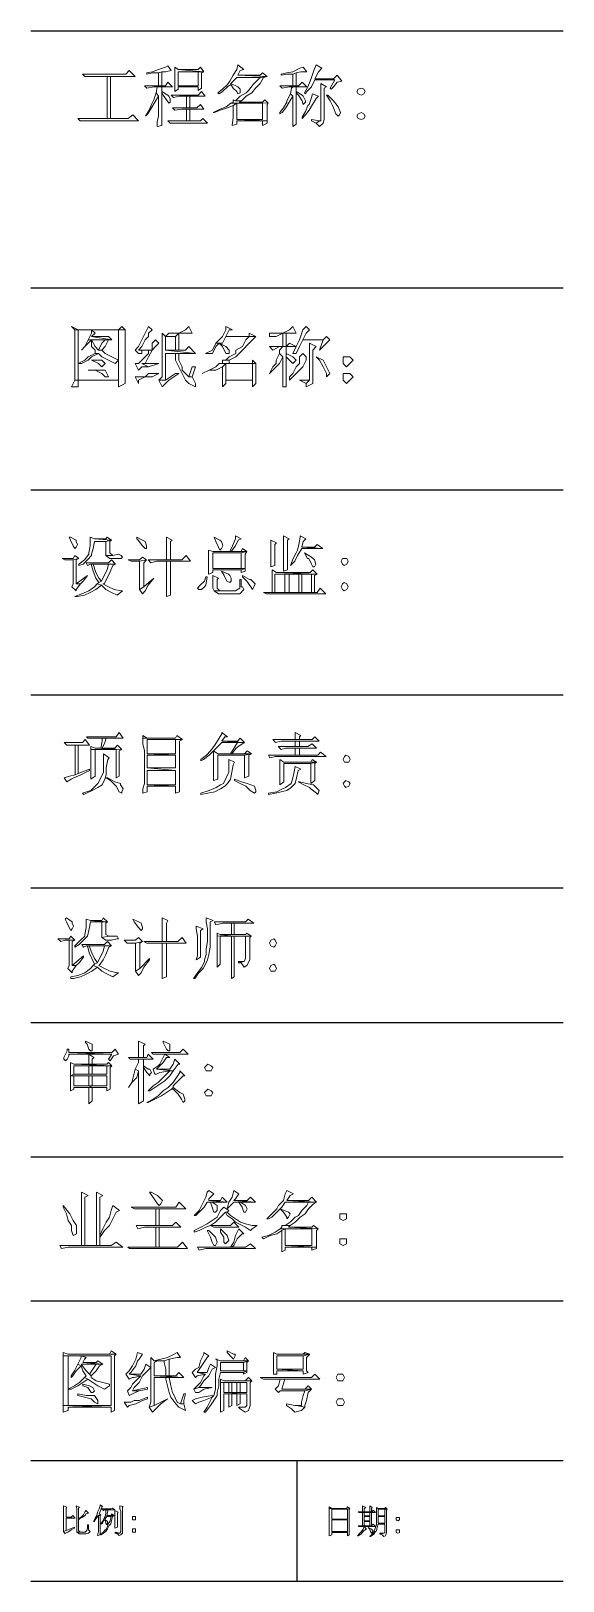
# Model space of a CAD drawing. Header units: inches. Extents: x 0 to 27300, y -27333 to -8027.
# Drawn here: x 23508 to 26955, y -22538 to -12503 of the extents above; entities that cross this region are included whole.
import ezdxf

# ---------------------------------------------------------------- set-up
doc = ezdxf.new("R2010")
doc.units = ezdxf.units.IN
doc.header["$MEASUREMENT"] = 0
doc.layers.get('0').update_dxf_attribs({"lineweight": 13})
doc.layers.add('图框', color=4, linetype='Continuous')

msp = doc.modelspace()

# ---------------------------------------------------------------- linework, layer by layer
at = {"color": 139, "lineweight": 0}
for p, q in [((24379.5853657411, -12736.54460579995), (24334.21983287163, -12751.66645008954)), ((24394.7072100307, -12728.98368365504), (24379.5853657411, -12736.54460579995)), ((24417.38997646544, -12759.22737223445), (24394.7072100307, -12728.98368365504)), ((24440.07274290017, -12736.54460579995), (24440.07274290017, -12774.34921652428)), ((24462.75550933491, -12751.66645008954), (24440.07274290017, -12736.54460579995)), ((24606.41303008754, -12736.54460579995), (24591.29118579772, -12751.66645008954)), ((24629.09579652228, -12766.78829437936), (24606.41303008754, -12736.54460579995)), ((24848.36253872427, -12721.42276151012), (24840.80161657935, -12751.66645008954)), ((24886.16714944859, -12751.66645008954), (24848.36253872427, -12721.42276151012)), ((25271.77417883795, -12736.54460579995), (25249.09141240321, -12744.10552794463)), ((25294.45694527269, -12766.78829437936), (25271.77417883795, -12736.54460579995)), ((25354.94432243152, -12721.42276151012), (25339.8224781417, -12759.22737223445)), ((25354.94432243152, -12721.42276151012), (25354.94432243152, -12721.42276151012)), ((25392.74893315608, -12744.10552794463), (25354.94432243152, -12721.42276151012)), ((24122.51401281479, -12781.91013866919), (23842.75989345374, -12781.91013866919)), ((23842.75989345374, -12781.91013866919), (23857.88173774356, -12797.03198295878)), ((23857.88173774356, -12797.03198295878), (23895.68634846813, -12797.03198295878)), ((23895.68634846813, -12797.03198295878), (24001.53925849666, -12797.03198295878)), ((24001.53925849666, -12797.03198295878), (24024.22202493116, -12797.03198295878)), ((24024.22202493116, -12797.03198295878), (24001.53925849666, -12797.03198295878)), ((24001.53925849666, -12797.03198295878), (24001.53925849666, -13069.22518017492)), ((24024.22202493116, -12797.03198295878), (24183.00138997409, -12797.03198295878)), ((24024.22202493116, -13069.22518017492), (24024.22202493116, -12797.03198295878)), ((24145.19677924953, -12759.22737223445), (24122.51401281479, -12781.91013866919)), ((24183.00138997409, -12797.03198295878), (24145.19677924953, -12759.22737223445)), ((24296.41522214754, -12766.78829437936), (24258.61061142298, -12774.34921652428)), ((24258.61061142298, -12774.34921652428), (24258.61061142298, -12781.91013866919)), ((24258.61061142298, -12781.91013866919), (24296.41522214754, -12774.34921652428)), ((24334.21983287163, -12751.66645008954), (24296.41522214754, -12766.78829437936)), ((24296.41522214754, -12774.34921652428), (24334.21983287163, -12774.34921652428)), ((24334.21983287163, -12774.34921652428), (24356.90259930637, -12766.78829437936)), ((24356.90259930637, -12766.78829437936), (24334.21983287163, -12774.34921652428)), ((24334.21983287163, -12774.34921652428), (24334.21983287163, -12857.51936011808)), ((24356.90259930637, -12766.78829437936), (24379.5853657411, -12766.78829437936)), ((24356.90259930637, -12857.51936011808), (24356.90259930637, -12766.78829437936)), ((24379.5853657411, -12766.78829437936), (24417.38997646544, -12759.22737223445)), ((24394.7072100307, -12834.83659368334), (24379.5853657411, -12857.51936011808)), ((24424.95089861035, -12865.08028226299), (24394.7072100307, -12834.83659368334)), ((24440.07274290017, -12774.34921652428), (24440.07274290017, -12812.1538272486)), ((24440.07274290017, -12812.1538272486), (24440.07274290017, -12849.95843797317)), ((24591.29118579772, -12751.66645008954), (24462.75550933491, -12751.66645008954)), ((24462.75550933491, -12751.66645008954), (24629.09579652228, -12766.78829437936)), ((24629.09579652228, -12766.78829437936), (24462.75550933491, -12751.66645008954)), ((24462.75550933491, -12857.51936011808), (24462.75550933491, -12766.78829437936)), ((24462.75550933491, -12766.78829437936), (24591.29118579772, -12766.78829437936)), ((24591.29118579772, -12766.78829437936), (24629.09579652228, -12766.78829437936)), ((24629.09579652228, -12766.78829437936), (24591.29118579772, -12766.78829437936)), ((24591.29118579772, -12766.78829437936), (24591.29118579772, -12857.51936011808)), ((24613.97395223245, -12774.34921652428), (24629.09579652228, -12766.78829437936)), ((24613.97395223245, -12827.27567153843), (24613.97395223245, -12774.34921652428)), ((24613.97395223245, -12865.08028226299), (24613.97395223245, -12827.27567153843)), ((24795.43608370988, -12827.27567153843), (24780.31423942006, -12849.95843797317)), ((24818.11885014462, -12789.47106081387), (24795.43608370988, -12827.27567153843)), ((24802.99700585479, -12842.39751582825), (24810.55792799971, -12834.83659368334)), ((24802.99700585479, -12849.95843797317), (24802.99700585479, -12842.39751582825)), ((24802.99700585479, -12842.39751582825), (24802.99700585479, -12849.95843797317)), ((24848.36253872427, -12865.08028226299), (24802.99700585479, -12842.39751582825)), ((24810.55792799971, -12834.83659368334), (24840.80161657935, -12804.59290510369)), ((24840.80161657935, -12751.66645008954), (24818.11885014462, -12789.47106081387)), ((24840.80161657935, -12804.59290510369), (24992.02005947713, -12804.59290510369)), ((24848.36253872427, -12789.47106081387), (24863.48438301386, -12759.22737223445)), ((25037.38559234661, -12797.03198295878), (24848.36253872427, -12789.47106081387)), ((24992.02005947713, -12789.47106081387), (24848.36253872427, -12789.47106081387)), ((24848.36253872427, -12789.47106081387), (25037.38559234661, -12797.03198295878)), ((24863.48438301386, -12759.22737223445), (24886.16714944859, -12751.66645008954)), ((24976.89821518731, -12819.71474939352), (24946.65452660789, -12849.95843797317)), ((24961.77637089748, -12872.6412044079), (24992.02005947713, -12842.39751582825)), ((24992.02005947713, -12804.59290510369), (24976.89821518731, -12819.71474939352)), ((25007.14190376696, -12774.34921652428), (24992.02005947713, -12789.47106081387)), ((24992.02005947713, -12804.59290510369), (25037.38559234661, -12797.03198295878)), ((25037.38559234661, -12797.03198295878), (24992.02005947713, -12804.59290510369)), ((24992.02005947713, -12842.39751582825), (25014.70282591187, -12804.59290510369)), ((25037.38559234661, -12797.03198295878), (25007.14190376696, -12774.34921652428)), ((25014.70282591187, -12804.59290510369), (25037.38559234661, -12797.03198295878)), ((25165.92126880941, -12774.34921652428), (25128.11665808508, -12781.91013866919)), ((25128.11665808508, -12781.91013866919), (25128.11665808508, -12789.47106081387)), ((25128.11665808508, -12789.47106081387), (25165.92126880941, -12781.91013866919)), ((25203.72587953398, -12766.78829437936), (25165.92126880941, -12774.34921652428)), ((25165.92126880941, -12781.91013866919), (25203.72587953398, -12781.91013866919)), ((25249.09141240321, -12744.10552794463), (25203.72587953398, -12766.78829437936)), ((25203.72587953398, -12781.91013866919), (25226.40864596871, -12774.34921652428)), ((25226.40864596871, -12774.34921652428), (25203.72587953398, -12781.91013866919)), ((25203.72587953398, -12781.91013866919), (25203.72587953398, -12857.51936011808)), ((25226.40864596871, -12774.34921652428), (25256.65233454813, -12766.78829437936)), ((25226.40864596871, -12857.51936011808), (25226.40864596871, -12774.34921652428)), ((25264.21325669304, -12834.83659368334), (25241.5304902583, -12857.51936011808)), ((25256.65233454813, -12766.78829437936), (25294.45694527269, -12766.78829437936)), ((25294.45694527269, -12865.08028226299), (25264.21325669304, -12834.83659368334)), ((25317.13971170742, -12827.27567153843), (25302.0178674176, -12865.08028226299)), ((25324.70063385187, -12804.59290510369), (25317.13971170742, -12827.27567153843)), ((25339.8224781417, -12759.22737223445), (25324.70063385187, -12804.59290510369)), ((25324.70063385187, -12865.08028226299), (25347.38340028661, -12819.71474939352)), ((25347.38340028661, -12812.1538272486), (25370.06616672135, -12766.78829437936)), ((25475.91907674988, -12819.71474939352), (25347.38340028661, -12812.1538272486)), ((25468.35815460497, -12812.1538272486), (25347.38340028661, -12812.1538272486)), ((25347.38340028661, -12812.1538272486), (25475.91907674988, -12819.71474939352)), ((25347.38340028661, -12819.71474939352), (25475.91907674988, -12819.71474939352)), ((25370.06616672135, -12766.78829437936), (25392.74893315608, -12744.10552794463)), ((25385.18801101117, -12842.39751582825), (25385.18801101117, -12849.95843797317)), ((25422.9926217355, -12865.08028226299), (25385.18801101117, -12842.39751582825)), ((25475.91907674988, -12819.71474939352), (25445.67538817023, -12872.6412044079)), ((25491.0409210397, -12789.47106081387), (25468.35815460497, -12812.1538272486)), ((25468.35815460497, -12865.08028226299), (25491.0409210397, -12834.83659368334)), ((25521.28460961912, -12827.27567153843), (25491.0409210397, -12789.47106081387)), ((25491.0409210397, -12834.83659368334), (25521.28460961912, -12827.27567153843)), ((24334.21983287163, -12857.51936011808), (24243.48876713315, -12857.51936011808)), ((24243.48876713315, -12857.51936011808), (24258.61061142298, -12872.6412044079)), ((24258.61061142298, -12872.6412044079), (24303.97614429199, -12865.08028226299)), ((24303.97614429199, -12865.08028226299), (24326.65891072672, -12865.08028226299)), ((24319.09798858181, -12902.88489298732), (24303.97614429199, -12948.25042585656)), ((24311.5370664369, -12963.37227014638), (24334.21983287163, -12925.56765942205)), ((24326.65891072672, -12865.08028226299), (24319.09798858181, -12902.88489298732)), ((24319.09798858181, -12902.88489298732), (24334.21983287163, -12925.56765942205)), ((24334.21983287163, -12925.56765942205), (24319.09798858181, -12902.88489298732)), ((24326.65891072672, -12865.08028226299), (24356.90259930637, -12865.08028226299)), ((24356.90259930637, -12865.08028226299), (24326.65891072672, -12865.08028226299)), ((24326.65891072672, -12865.08028226299), (24326.65891072672, -12865.08028226299)), ((24334.21983287163, -12857.51936011808), (24356.90259930637, -12857.51936011808)), ((24356.90259930637, -12857.51936011808), (24334.21983287163, -12857.51936011808)), ((24334.21983287163, -12925.56765942205), (24334.21983287163, -12963.37227014638)), ((24379.5853657411, -12857.51936011808), (24356.90259930637, -12857.51936011808)), ((24356.90259930637, -12865.08028226299), (24424.95089861035, -12865.08028226299)), ((24356.90259930637, -12895.32397084241), (24356.90259930637, -12865.08028226299)), ((24356.90259930637, -12902.88489298732), (24356.90259930637, -12895.32397084241)), ((24356.90259930637, -12895.32397084241), (24356.90259930637, -12902.88489298732)), ((24394.7072100307, -12918.00673727714), (24356.90259930637, -12895.32397084241)), ((24356.90259930637, -12970.9331922913), (24356.90259930637, -12902.88489298732)), ((24356.90259930637, -12902.88489298732), (24364.46352145128, -12918.00673727714)), ((24364.46352145128, -12918.00673727714), (24387.14628788602, -12948.25042585656)), ((24402.26813217561, -12925.56765942205), (24394.7072100307, -12918.00673727714)), ((24409.82905432052, -12940.68950371165), (24402.26813217561, -12925.56765942205)), ((24409.82905432052, -12963.37227014638), (24409.82905432052, -12940.68950371165)), ((24591.29118579772, -12918.00673727714), (24417.38997646544, -12918.00673727714)), ((24417.38997646544, -12918.00673727714), (24432.51182075526, -12933.12858156673)), ((24432.51182075526, -12933.12858156673), (24470.31643147982, -12925.56765942205)), ((24440.07274290017, -12849.95843797317), (24440.07274290017, -12895.32397084241)), ((24440.07274290017, -12895.32397084241), (24462.75550933491, -12880.20212655258)), ((24591.29118579772, -12865.08028226299), (24462.75550933491, -12857.51936011808)), ((24591.29118579772, -12857.51936011808), (24462.75550933491, -12857.51936011808)), ((24462.75550933491, -12857.51936011808), (24591.29118579772, -12865.08028226299)), ((24462.75550933491, -12880.20212655258), (24462.75550933491, -12865.08028226299)), ((24462.75550933491, -12865.08028226299), (24591.29118579772, -12865.08028226299)), ((24470.31643147982, -12925.56765942205), (24515.68196434906, -12925.56765942205)), ((24515.68196434906, -12925.56765942205), (24538.3647307838, -12925.56765942205)), ((24538.3647307838, -12925.56765942205), (24515.68196434906, -12925.56765942205)), ((24515.68196434906, -12925.56765942205), (24515.68196434906, -13001.17688087094)), ((24538.3647307838, -12925.56765942205), (24636.65671866719, -12925.56765942205)), ((24538.3647307838, -13001.17688087094), (24538.3647307838, -12925.56765942205)), ((24591.29118579772, -12865.08028226299), (24591.29118579772, -12887.76304869749)), ((24591.29118579772, -12887.76304869749), (24613.97395223245, -12872.6412044079)), ((24613.97395223245, -12895.32397084241), (24591.29118579772, -12918.00673727714)), ((24613.97395223245, -12872.6412044079), (24613.97395223245, -12865.08028226299)), ((24636.65671866719, -12925.56765942205), (24613.97395223245, -12895.32397084241)), ((24750.07055084064, -12880.20212655258), (24719.82686226099, -12902.88489298732)), ((24719.82686226099, -12902.88489298732), (24727.3877844059, -12910.44581513223)), ((24727.3877844059, -12910.44581513223), (24750.07055084064, -12895.32397084241)), ((24780.31423942006, -12849.95843797317), (24750.07055084064, -12880.20212655258)), ((24750.07055084064, -12895.32397084241), (24780.31423942006, -12865.08028226299)), ((24780.31423942006, -12865.08028226299), (24802.99700585479, -12849.95843797317)), ((24802.99700585479, -12849.95843797317), (24818.11885014462, -12872.6412044079)), ((24818.11885014462, -12872.6412044079), (24840.80161657935, -12895.32397084241)), ((24863.48438301386, -12925.56765942205), (24833.24069443444, -12955.81134800147)), ((24840.80161657935, -12895.32397084241), (24848.36253872427, -12910.44581513223)), ((24863.48438301386, -12880.20212655258), (24848.36253872427, -12865.08028226299)), ((24848.36253872427, -12910.44581513223), (24863.48438301386, -12902.88489298732)), ((24863.48438301386, -12902.88489298732), (24863.48438301386, -12880.20212655258)), ((24901.28899373842, -12902.88489298732), (24863.48438301386, -12925.56765942205)), ((24871.04530515877, -12955.81134800147), (24901.28899373842, -12925.56765942205)), ((24916.41083802824, -12887.76304869749), (24901.28899373842, -12902.88489298732)), ((24901.28899373842, -12925.56765942205), (24939.09360446298, -12902.88489298732)), ((24946.65452660789, -12849.95843797317), (24916.41083802824, -12887.76304869749)), ((24939.09360446298, -12902.88489298732), (24961.77637089748, -12872.6412044079)), ((25203.72587953398, -12857.51936011808), (25120.55573594017, -12857.51936011808)), ((25120.55573594017, -12857.51936011808), (25135.67758022976, -12872.6412044079)), ((25135.67758022976, -12872.6412044079), (25181.04311309924, -12865.08028226299)), ((25188.60403524415, -12910.44581513223), (25165.92126880941, -12955.81134800147)), ((25181.04311309924, -12865.08028226299), (25203.72587953398, -12865.08028226299)), ((25181.04311309924, -12963.37227014638), (25203.72587953398, -12925.56765942205)), ((25196.16495738906, -12872.6412044079), (25188.60403524415, -12910.44581513223)), ((25188.60403524415, -12910.44581513223), (25203.72587953398, -12925.56765942205)), ((25203.72587953398, -12925.56765942205), (25188.60403524415, -12910.44581513223)), ((25203.72587953398, -12865.08028226299), (25196.16495738906, -12872.6412044079)), ((25203.72587953398, -12857.51936011808), (25226.40864596871, -12857.51936011808)), ((25226.40864596871, -12857.51936011808), (25203.72587953398, -12857.51936011808)), ((25203.72587953398, -12865.08028226299), (25226.40864596871, -12865.08028226299)), ((25226.40864596871, -12865.08028226299), (25203.72587953398, -12865.08028226299)), ((25203.72587953398, -12925.56765942205), (25203.72587953398, -12963.37227014638)), ((25241.5304902583, -12857.51936011808), (25226.40864596871, -12857.51936011808)), ((25226.40864596871, -12865.08028226299), (25294.45694527269, -12865.08028226299)), ((25226.40864596871, -12895.32397084241), (25226.40864596871, -12865.08028226299)), ((25226.40864596871, -12902.88489298732), (25226.40864596871, -12895.32397084241)), ((25226.40864596871, -12895.32397084241), (25226.40864596871, -12902.88489298732)), ((25264.21325669304, -12918.00673727714), (25226.40864596871, -12895.32397084241)), ((25226.40864596871, -12963.37227014638), (25226.40864596871, -12902.88489298732)), ((25226.40864596871, -12902.88489298732), (25241.5304902583, -12918.00673727714)), ((25241.5304902583, -12918.00673727714), (25264.21325669304, -12955.81134800147)), ((25271.77417883795, -12925.56765942205), (25264.21325669304, -12918.00673727714)), ((25286.89602312777, -12955.81134800147), (25271.77417883795, -12925.56765942205)), ((25302.0178674176, -12865.08028226299), (25279.33510098286, -12902.88489298732)), ((25279.33510098286, -12902.88489298732), (25286.89602312777, -12910.44581513223)), ((25286.89602312777, -12910.44581513223), (25294.45694527269, -12895.32397084241)), ((25294.45694527269, -12895.32397084241), (25324.70063385187, -12865.08028226299)), ((25324.70063385187, -12933.12858156673), (25309.57878956251, -12978.49411443621)), ((25332.26155599678, -12910.44581513223), (25324.70063385187, -12933.12858156673)), ((25370.06616672135, -12925.56765942205), (25332.26155599678, -12910.44581513223)), ((25332.26155599678, -12978.49411443621), (25354.94432243152, -12940.68950371165)), ((25354.94432243152, -12940.68950371165), (25370.06616672135, -12925.56765942205)), ((25385.18801101117, -12849.95843797317), (25385.18801101117, -12872.6412044079)), ((25385.18801101117, -12872.6412044079), (25385.18801101117, -12902.88489298732)), ((25385.18801101117, -12902.88489298732), (25385.18801101117, -12948.25042585656)), ((25407.87077744591, -12872.6412044079), (25422.9926217355, -12865.08028226299)), ((25407.87077744591, -13076.78610231983), (25407.87077744591, -12872.6412044079)), ((25430.55354388041, -12918.00673727714), (25422.9926217355, -12918.00673727714)), ((25422.9926217355, -12918.00673727714), (25445.67538817023, -12955.81134800147)), ((25468.35815460497, -12955.81134800147), (25430.55354388041, -12918.00673727714)), ((25445.67538817023, -12872.6412044079), (25453.23631031514, -12880.20212655258)), ((25453.23631031514, -12880.20212655258), (25468.35815460497, -12865.08028226299)), ((25627.13751964766, -12880.20212655258), (25619.57659750275, -12895.32397084241)), ((25619.57659750275, -12895.32397084241), (25627.13751964766, -12910.44581513223)), ((25649.82028608239, -12872.6412044079), (25627.13751964766, -12880.20212655258)), ((25627.13751964766, -12910.44581513223), (25649.82028608239, -12918.00673727714)), ((25664.94213037222, -12880.20212655258), (25649.82028608239, -12872.6412044079)), ((25649.82028608239, -12918.00673727714), (25664.94213037222, -12910.44581513223)), ((25672.50305251713, -12895.32397084241), (25664.94213037222, -12880.20212655258)), ((25664.94213037222, -12910.44581513223), (25672.50305251713, -12895.32397084241)), ((24273.7324557128, -13016.29872516077), (24251.04968927807, -13054.1033358851)), ((24251.04968927807, -13054.1033358851), (24266.17153356789, -13038.98149159527)), ((24266.17153356789, -13038.98149159527), (24288.85430000263, -13001.17688087094)), ((24288.85430000263, -12978.49411443621), (24273.7324557128, -13016.29872516077)), ((24303.97614429199, -12948.25042585656), (24288.85430000263, -12978.49411443621)), ((24288.85430000263, -13001.17688087094), (24311.5370664369, -12963.37227014638)), ((24334.21983287163, -12963.37227014638), (24334.21983287163, -13008.73780301586)), ((24334.21983287163, -13008.73780301586), (24334.21983287163, -13054.1033358851)), ((24356.90259930637, -13023.85964730545), (24356.90259930637, -12970.9331922913)), ((24356.90259930637, -13069.22518017492), (24356.90259930637, -13023.85964730545)), ((24387.14628788602, -12948.25042585656), (24402.26813217561, -12970.9331922913)), ((24402.26813217561, -12970.9331922913), (24409.82905432052, -12963.37227014638)), ((24515.68196434906, -13001.17688087094), (24424.95089861035, -13001.17688087094)), ((24424.95089861035, -13001.17688087094), (24440.07274290017, -13016.29872516077)), ((24440.07274290017, -13016.29872516077), (24485.43827576941, -13008.73780301586)), ((24485.43827576941, -13008.73780301586), (24515.68196434906, -13008.73780301586)), ((24515.68196434906, -13001.17688087094), (24538.3647307838, -13001.17688087094)), ((24538.3647307838, -13001.17688087094), (24515.68196434906, -13001.17688087094)), ((24515.68196434906, -13008.73780301586), (24538.3647307838, -13008.73780301586)), ((24538.3647307838, -13008.73780301586), (24515.68196434906, -13008.73780301586)), ((24515.68196434906, -13008.73780301586), (24515.68196434906, -13084.34702446475)), ((24583.7302636528, -13001.17688087094), (24538.3647307838, -13001.17688087094)), ((24538.3647307838, -13008.73780301586), (24629.09579652228, -13008.73780301586)), ((24538.3647307838, -13084.34702446475), (24538.3647307838, -13008.73780301586)), ((24606.41303008754, -12978.49411443621), (24583.7302636528, -13001.17688087094)), ((24629.09579652228, -13008.73780301586), (24606.41303008754, -12978.49411443621)), ((24734.94870655081, -13008.73780301586), (24689.58317368134, -13031.42056945036)), ((24689.58317368134, -13031.42056945036), (24689.58317368134, -13031.42056945036)), ((24689.58317368134, -13031.42056945036), (24697.14409582625, -13031.42056945036)), ((24697.14409582625, -13031.42056945036), (24734.94870655081, -13016.29872516077)), ((24772.75331727514, -12993.61595872603), (24734.94870655081, -13008.73780301586)), ((24734.94870655081, -13016.29872516077), (24780.31423942006, -13001.17688087094)), ((24802.99700585479, -12970.9331922913), (24772.75331727514, -12993.61595872603)), ((24780.31423942006, -13001.17688087094), (24818.11885014462, -12986.05503658112)), ((24818.11885014462, -12963.37227014638), (24802.99700585479, -12970.9331922913)), ((24802.99700585479, -12970.9331922913), (25007.14190376696, -12970.9331922913)), ((25007.14190376696, -12970.9331922913), (24802.99700585479, -12970.9331922913)), ((24818.11885014462, -12948.25042585656), (24818.11885014462, -12963.37227014638)), ((24833.24069443444, -12955.81134800147), (24818.11885014462, -12948.25042585656)), ((24818.11885014462, -12986.05503658112), (24840.80161657935, -12970.9331922913)), ((24840.80161657935, -12970.9331922913), (24818.11885014462, -12986.05503658112)), ((24818.11885014462, -12986.05503658112), (24818.11885014462, -13038.98149159527)), ((24818.11885014462, -13038.98149159527), (24818.11885014462, -13061.66425803001)), ((24833.24069443444, -12955.81134800147), (24871.04530515877, -12955.81134800147)), ((24871.04530515877, -12955.81134800147), (24833.24069443444, -12955.81134800147)), ((24840.80161657935, -12970.9331922913), (25007.14190376696, -12970.9331922913)), ((24840.80161657935, -13076.78610231983), (24840.80161657935, -12970.9331922913)), ((24855.92346086895, -12963.37227014638), (24871.04530515877, -12955.81134800147)), ((25044.94651449105, -12970.9331922913), (24855.92346086895, -12963.37227014638)), ((25007.14190376696, -12963.37227014638), (24855.92346086895, -12963.37227014638)), ((24855.92346086895, -12963.37227014638), (25044.94651449105, -12970.9331922913)), ((25022.26374805678, -12948.25042585656), (25007.14190376696, -12963.37227014638)), ((25007.14190376696, -12970.9331922913), (25007.14190376696, -13076.78610231983)), ((25044.94651449105, -12970.9331922913), (25022.26374805678, -12948.25042585656)), ((25037.38559234661, -12978.49411443621), (25044.94651449105, -12970.9331922913)), ((25037.38559234661, -13046.54241374018), (25037.38559234661, -12978.49411443621)), ((25143.23850237468, -13001.17688087094), (25120.55573594017, -13031.42056945036)), ((25120.55573594017, -13031.42056945036), (25120.55573594017, -13038.98149159527)), ((25120.55573594017, -13038.98149159527), (25135.67758022976, -13031.42056945036)), ((25135.67758022976, -13031.42056945036), (25158.3603466645, -13001.17688087094)), ((25165.92126880941, -12963.37227014638), (25143.23850237468, -13001.17688087094)), ((25158.3603466645, -13001.17688087094), (25181.04311309924, -12963.37227014638)), ((25165.92126880941, -12955.81134800147), (25165.92126880941, -12963.37227014638)), ((25203.72587953398, -12963.37227014638), (25203.72587953398, -13016.29872516077)), ((25203.72587953398, -13016.29872516077), (25203.72587953398, -13061.66425803001)), ((25226.40864596871, -13016.29872516077), (25226.40864596871, -12963.37227014638)), ((25226.40864596871, -13054.1033358851), (25226.40864596871, -13016.29872516077)), ((25264.21325669304, -12955.81134800147), (25271.77417883795, -12978.49411443621)), ((25286.89602312777, -13023.85964730545), (25264.21325669304, -13061.66425803001)), ((25271.77417883795, -12978.49411443621), (25286.89602312777, -12963.37227014638)), ((25286.89602312777, -12963.37227014638), (25286.89602312777, -12955.81134800147)), ((25302.0178674176, -12986.05503658112), (25286.89602312777, -13023.85964730545)), ((25286.89602312777, -13046.54241374018), (25309.57878956251, -13016.29872516077)), ((25309.57878956251, -12978.49411443621), (25302.0178674176, -12986.05503658112)), ((25309.57878956251, -13016.29872516077), (25332.26155599678, -12978.49411443621)), ((25385.18801101117, -12948.25042585656), (25385.18801101117, -13001.17688087094)), ((25385.18801101117, -13001.17688087094), (25385.18801101117, -13069.22518017492)), ((25445.67538817023, -12955.81134800147), (25460.79723246005, -12986.05503658112)), ((25460.79723246005, -12986.05503658112), (25468.35815460497, -13001.17688087094)), ((25491.0409210397, -12986.05503658112), (25468.35815460497, -12955.81134800147)), ((25468.35815460497, -13001.17688087094), (25483.47999889479, -13038.98149159527)), ((25483.47999889479, -13038.98149159527), (25498.60184318462, -13054.1033358851)), ((25498.60184318462, -12993.61595872603), (25491.0409210397, -12986.05503658112)), ((25513.72368747421, -13031.42056945036), (25498.60184318462, -12993.61595872603)), ((25506.1627653293, -13046.54241374018), (25513.72368747421, -13031.42056945036)), ((25627.13751964766, -13038.98149159527), (25619.57659750275, -13054.1033358851)), ((25649.82028608239, -13031.42056945036), (25627.13751964766, -13038.98149159527)), ((25664.94213037222, -13038.98149159527), (25649.82028608239, -13031.42056945036)), ((25672.50305251713, -13054.1033358851), (25664.94213037222, -13038.98149159527)), ((24001.53925849666, -13069.22518017492), (23812.51620487455, -13069.22518017492)), ((23812.51620487455, -13069.22518017492), (23827.63804916438, -13084.34702446475)), ((23827.63804916438, -13084.34702446475), (23873.00358203339, -13084.34702446475)), ((23873.00358203339, -13084.34702446475), (24205.68415640882, -13084.34702446475)), ((24001.53925849666, -13069.22518017492), (24024.22202493116, -13069.22518017492)), ((24024.22202493116, -13069.22518017492), (24001.53925849666, -13069.22518017492)), ((24137.63585710462, -13069.22518017492), (24024.22202493116, -13069.22518017492)), ((24167.87954568426, -13046.54241374018), (24137.63585710462, -13069.22518017492)), ((24205.68415640882, -13084.34702446475), (24167.87954568426, -13046.54241374018)), ((24251.04968927807, -13054.1033358851), (24251.04968927807, -13054.1033358851)), ((24334.21983287163, -13054.1033358851), (24326.65891072672, -13091.90794660966)), ((24326.65891072672, -13091.90794660966), (24326.65891072672, -13122.15163518907)), ((24326.65891072672, -13122.15163518907), (24356.90259930637, -13114.59071304416)), ((24356.90259930637, -13091.90794660966), (24356.90259930637, -13069.22518017492)), ((24356.90259930637, -13114.59071304416), (24356.90259930637, -13091.90794660966)), ((24515.68196434906, -13084.34702446475), (24394.7072100307, -13084.34702446475)), ((24394.7072100307, -13084.34702446475), (24409.82905432052, -13099.46886875457)), ((24409.82905432052, -13099.46886875457), (24447.63366504508, -13099.46886875457)), ((24447.63366504508, -13099.46886875457), (24651.77856295702, -13099.46886875457)), ((24515.68196434906, -13084.34702446475), (24538.3647307838, -13084.34702446475)), ((24538.3647307838, -13084.34702446475), (24515.68196434906, -13084.34702446475)), ((24606.41303008754, -13084.34702446475), (24538.3647307838, -13084.34702446475)), ((24621.53487437737, -13069.22518017492), (24606.41303008754, -13084.34702446475)), ((24651.77856295702, -13099.46886875457), (24621.53487437737, -13069.22518017492)), ((24818.11885014462, -13061.66425803001), (24810.55792799971, -13114.59071304416)), ((24810.55792799971, -13114.59071304416), (24840.80161657935, -13107.02979089948)), ((25007.14190376696, -13076.78610231983), (24840.80161657935, -13076.78610231983)), ((24840.80161657935, -13076.78610231983), (25037.38559234661, -13084.34702446475)), ((25037.38559234661, -13084.34702446475), (24840.80161657935, -13076.78610231983)), ((24840.80161657935, -13107.02979089948), (24840.80161657935, -13084.34702446475)), ((24840.80161657935, -13084.34702446475), (25007.14190376696, -13084.34702446475)), ((25007.14190376696, -13084.34702446475), (25037.38559234661, -13084.34702446475)), ((25037.38559234661, -13084.34702446475), (25007.14190376696, -13084.34702446475)), ((25007.14190376696, -13084.34702446475), (25007.14190376696, -13114.59071304416)), ((25007.14190376696, -13114.59071304416), (25037.38559234661, -13099.46886875457)), ((25037.38559234661, -13084.34702446475), (25037.38559234661, -13046.54241374018)), ((25037.38559234661, -13099.46886875457), (25037.38559234661, -13084.34702446475)), ((25203.72587953398, -13061.66425803001), (25203.72587953398, -13091.90794660966)), ((25203.72587953398, -13091.90794660966), (25203.72587953398, -13122.15163518907)), ((25203.72587953398, -13122.15163518907), (25226.40864596871, -13107.02979089948)), ((25226.40864596871, -13091.90794660966), (25226.40864596871, -13054.1033358851)), ((25226.40864596871, -13107.02979089948), (25226.40864596871, -13091.90794660966)), ((25264.21325669304, -13069.22518017492), (25286.89602312777, -13046.54241374018)), ((25264.21325669304, -13061.66425803001), (25264.21325669304, -13069.22518017492)), ((25324.70063385187, -13076.78610231983), (25324.70063385187, -13084.34702446475)), ((25377.62708886626, -13084.34702446475), (25324.70063385187, -13076.78610231983)), ((25324.70063385187, -13084.34702446475), (25354.94432243152, -13099.46886875457)), ((25377.62708886626, -13084.34702446475), (25354.94432243152, -13099.46886875457)), ((25354.94432243152, -13099.46886875457), (25377.62708886626, -13084.34702446475)), ((25354.94432243152, -13099.46886875457), (25377.62708886626, -13122.15163518907)), ((25385.18801101117, -13084.34702446475), (25377.62708886626, -13084.34702446475)), ((25377.62708886626, -13122.15163518907), (25400.30985530099, -13099.46886875457)), ((25385.18801101117, -13069.22518017492), (25385.18801101117, -13084.34702446475)), ((25400.30985530099, -13099.46886875457), (25407.87077744591, -13076.78610231983)), ((25498.60184318462, -13054.1033358851), (25506.1627653293, -13046.54241374018)), ((25619.57659750275, -13054.1033358851), (25627.13751964766, -13069.22518017492)), ((25627.13751964766, -13069.22518017492), (25649.82028608239, -13076.78610231983)), ((25649.82028608239, -13076.78610231983), (25664.94213037222, -13069.22518017492)), ((25664.94213037222, -13069.22518017492), (25672.50305251713, -13054.1033358851))]:
    msp.add_line(p, q, dxfattribs=at)
for points in [[(23770.88968103018, -14416.54803482874), (23792.613565968, -14438.27191976725), (24075.02407016803, -14438.27191976725), (24075.02407016803, -14764.13019384339), (23814.33745090722, -14764.13019384339), (23792.613565968, -14764.13019384339), (24075.02407016803, -14764.13019384339), (24075.02407016803, -14807.57796372019), (24118.4718400446, -14785.85407878167), (24118.4718400446, -14785.85407878167), (24118.4718400446, -14720.68242396659), (24118.4718400446, -14438.27191976725), (24118.4718400446, -14438.27191976725), (23814.33745090722, -14438.27191976725)], [(23792.613565968, -14438.27191976725), (23792.613565968, -14481.71968964406), (23792.613565968, -14742.40630890487), (23792.613565968, -14764.13019384339), (23814.33745090722, -14764.13019384339), (23814.33745090722, -14655.51076915127), (23836.06133584504, -14655.51076915127), (23814.33745090722, -14655.51076915127), (23814.33745090722, -14438.27191976725), (23901.23299066082, -14438.27191976725), (23901.23299066082, -14438.27191976725), (24075.02407016803, -14438.27191976725)], [(24096.74795510585, -14416.54803482874), (24075.02407016803, -14438.27191976725), (23814.33745090722, -14438.27191976725), (24118.4718400446, -14438.27191976725)], [(23901.23299066082, -14438.27191976725), (23901.23299066082, -14438.27191976725), (23901.23299066082, -14459.99580470554), (23879.50910572161, -14503.44357458257), (23879.50910572161, -14503.44357458257), (23901.23299066082, -14503.44357458257), (23901.23299066082, -14546.89134445938), (23922.95687559864, -14568.61522939766), (23922.95687559864, -14590.33911433618), (23944.68076053739, -14590.33911433618), (23966.40464547521, -14612.06299927446), (24009.85241535225, -14633.78688421298), (24053.30018522882, -14655.51076915127), (24075.02407016803, -14633.78688421298), (24075.02407016803, -14633.78688421298), (24075.02407016803, -14633.78688421298), (24031.576300291, -14612.06299927446), (23988.12853041443, -14590.33911433618), (23966.40464547521, -14568.61522939766), (23966.40464547521, -14568.61522939766), (23944.68076053739, -14568.61522939766), (23922.95687559864, -14546.89134445938), (23901.23299066082, -14503.44357458257), (23988.12853041443, -14503.44357458257), (24031.576300291, -14503.44357458257), (23901.23299066082, -14481.71968964406), (23922.95687559864, -14459.99580470554), (23922.95687559864, -14459.99580470554)], [(24270.53903461353, -14416.54803482874), (24270.53903461353, -14416.54803482874), (24248.81514967524, -14459.99580470554), (24227.09126473672, -14503.44357458257), (24205.36737979821, -14546.89134445938), (24183.64349485992, -14568.61522939766), (24205.36737979821, -14590.33911433618), (24227.09126473672, -14590.33911433618), (24227.09126473672, -14568.61522939766), (24270.53903461353, -14568.61522939766), (24205.36737979821, -14568.61522939766), (24227.09126473672, -14546.89134445938), (24248.81514967524, -14503.44357458257), (24270.53903461353, -14481.71968964406), (24270.53903461353, -14459.99580470554), (24292.26291955181, -14438.27191976725)], [(24531.22565387434, -14416.54803482874), (24509.50176893605, -14438.27191976725), (24466.05399905902, -14459.99580470554), (24466.05399905902, -14459.99580470554), (24400.88234424393, -14459.99580470554), (24379.15845930541, -14481.71968964406), (24400.88234424393, -14481.71968964406), (24444.33011412074, -14481.71968964406), (24466.05399905902, -14459.99580470554), (24509.50176893605, -14459.99580470554), (24552.94953881262, -14459.99580470554)], [(24770.18838819687, -14416.54803482874), (24770.18838819687, -14438.27191976725), (24748.46450325835, -14481.71968964406), (24726.74061831984, -14503.44357458257), (24705.01673338155, -14525.16745952086), (24726.74061831984, -14525.16745952086), (24748.46450325835, -14546.89134445938), (24770.18838819687, -14590.33911433618), (24770.18838819687, -14590.33911433618), (24791.91227313515, -14590.33911433618), (24791.91227313515, -14568.61522939766), (24770.18838819687, -14546.89134445938), (24726.74061831984, -14525.16745952086), (24748.46450325835, -14525.16745952086), (24770.18838819687, -14481.71968964406), (24922.25558276626, -14481.71968964406), (24965.70335264283, -14481.71968964406), (24770.18838819687, -14481.71968964406), (24791.91227313515, -14438.27191976725), (24813.63615807344, -14438.27191976725)], [(25204.66608696489, -14416.54803482874), (25182.94220202707, -14438.27191976725), (25139.49443215004, -14459.99580470554), (25096.04666227347, -14459.99580470554), (25052.59889239643, -14459.99580470554), (25052.59889239643, -14481.71968964406), (25096.04666227347, -14481.71968964406), (25139.49443215004, -14459.99580470554), (25161.21831708786, -14459.99580470554), (25182.94220202707, -14459.99580470554), (25226.38997190364, -14459.99580470554)], [(25291.5616267185, -14416.54803482874), (25291.5616267185, -14416.54803482874), (25269.83774178068, -14438.27191976725), (25248.11385684146, -14503.44357458257), (25248.11385684146, -14503.44357458257), (25226.38997190364, -14546.89134445938), (25204.66608696489, -14590.33911433618), (25204.66608696489, -14590.33911433618), (25226.38997190364, -14590.33911433618), (25248.11385684146, -14546.89134445938), (25269.83774178068, -14503.44357458257), (25400.18105141085, -14503.44357458257), (25269.83774178068, -14503.44357458257), (25291.5616267185, -14459.99580470554), (25313.28551165725, -14438.27191976725)], [(23879.50910572161, -14503.44357458257), (23857.78522078379, -14546.89134445938), (23836.06133584504, -14568.61522939766), (23836.06133584504, -14568.61522939766), (23836.06133584504, -14568.61522939766), (23857.78522078379, -14546.89134445938), (23901.23299066082, -14503.44357458257)], [(24009.85241535225, -14481.71968964406), (23988.12853041443, -14481.71968964406), (23901.23299066082, -14481.71968964406), (24031.576300291, -14503.44357458257)], [(24031.576300291, -14503.44357458257), (23988.12853041443, -14503.44357458257), (23966.40464547521, -14525.16745952086), (23944.68076053739, -14568.61522939766), (23966.40464547521, -14568.61522939766), (23988.12853041443, -14546.89134445938), (24009.85241535225, -14503.44357458257)], [(24313.98680449033, -14503.44357458257), (24292.26291955181, -14525.16745952086), (24292.26291955181, -14568.61522939766), (24205.36737979821, -14568.61522939766), (24270.53903461353, -14568.61522939766), (24270.53903461353, -14590.33911433618), (24227.09126473672, -14633.78688421298), (24205.36737979821, -14655.51076915127), (24183.64349485992, -14655.51076915127), (24205.36737979821, -14698.95853902807), (24227.09126473672, -14677.23465408978), (24270.53903461353, -14677.23465408978), (24227.09126473672, -14655.51076915127), (24248.81514967524, -14655.51076915127), (24270.53903461353, -14612.06299927446), (24292.26291955181, -14568.61522939766), (24313.98680449033, -14546.89134445938), (24335.71068942884, -14525.16745952086)], [(24357.43457436713, -14459.99580470554), (24357.43457436713, -14503.44357458257), (24357.43457436713, -14742.40630890487), (24335.71068942884, -14764.13019384339), (24379.15845930541, -14764.13019384339), (24379.15845930541, -14590.33911433618), (24444.33011412074, -14590.33911433618), (24466.05399905902, -14590.33911433618), (24574.67342375114, -14590.33911433618), (24379.15845930541, -14568.61522939766), (24379.15845930541, -14481.71968964406), (24400.88234424393, -14481.71968964406), (24379.15845930541, -14481.71968964406)], [(24531.22565387434, -14546.89134445938), (24509.50176893605, -14568.61522939766), (24466.05399905902, -14568.61522939766), (24444.33011412074, -14568.61522939766), (24379.15845930541, -14568.61522939766), (24574.67342375114, -14590.33911433618)], [(24466.05399905902, -14459.99580470554), (24444.33011412074, -14481.71968964406), (24444.33011412074, -14481.71968964406), (24444.33011412074, -14525.16745952086), (24444.33011412074, -14568.61522939766), (24466.05399905902, -14568.61522939766), (24466.05399905902, -14546.89134445938), (24466.05399905902, -14503.44357458257)], [(24705.01673338155, -14525.16745952086), (24683.29284844327, -14568.61522939766), (24639.84507856623, -14590.33911433618), (24661.56896350474, -14590.33911433618), (24683.29284844327, -14590.33911433618), (24705.01673338155, -14546.89134445938), (24726.74061831984, -14525.16745952086)], [(24922.25558276626, -14459.99580470554), (24922.25558276626, -14481.71968964406), (24770.18838819687, -14481.71968964406), (24965.70335264283, -14481.71968964406)], [(24965.70335264283, -14481.71968964406), (24922.25558276626, -14481.71968964406), (24900.53169782704, -14503.44357458257), (24878.80781288922, -14546.89134445938), (24835.36004301265, -14568.61522939766), (24835.36004301265, -14590.33911433618), (24791.91227313515, -14612.06299927446), (24770.18838819687, -14633.78688421298), (24791.91227313515, -14633.78688421298), (24835.36004301265, -14612.06299927446), (24857.08392795047, -14590.33911433618), (24878.80781288922, -14568.61522939766), (24922.25558276626, -14525.16745952086), (24943.97946770408, -14503.44357458257)], [(25182.94220202707, -14525.16745952086), (25161.21831708786, -14546.89134445938), (25161.21831708786, -14546.89134445938), (25139.49443215004, -14546.89134445938), (25052.59889239643, -14546.89134445938), (25074.32277733425, -14568.61522939766), (25117.77054721129, -14546.89134445938), (25139.49443215004, -14546.89134445938), (25161.21831708786, -14546.89134445938), (25226.38997190364, -14546.89134445938)], [(25161.21831708786, -14546.89134445938), (25139.49443215004, -14546.89134445938), (25117.77054721129, -14568.61522939766), (25117.77054721129, -14590.33911433618), (25139.49443215004, -14612.06299927446), (25139.49443215004, -14633.78688421298), (25139.49443215004, -14698.95853902807), (25139.49443215004, -14742.40630890487), (25139.49443215004, -14785.85407878167), (25139.49443215004, -14807.57796372019), (25161.21831708786, -14807.57796372019), (25161.21831708786, -14785.85407878167), (25161.21831708786, -14742.40630890487), (25161.21831708786, -14698.95853902807), (25161.21831708786, -14655.51076915127), (25161.21831708786, -14590.33911433618), (25161.21831708786, -14590.33911433618)], [(25161.21831708786, -14459.99580470554), (25139.49443215004, -14459.99580470554), (25139.49443215004, -14546.89134445938), (25161.21831708786, -14546.89134445938)], [(25421.90493634867, -14481.71968964406), (25400.18105141085, -14503.44357458257), (25269.83774178068, -14503.44357458257), (25400.18105141085, -14503.44357458257), (25378.4571664721, -14568.61522939766), (25378.4571664721, -14568.61522939766), (25400.18105141085, -14546.89134445938), (25421.90493634867, -14525.16745952086), (25443.62882128789, -14503.44357458257)], [(25313.28551165725, -14525.16745952086), (25313.28551165725, -14525.16745952086), (25313.28551165725, -14546.89134445938), (25313.28551165725, -14590.33911433618), (25313.28551165725, -14633.78688421298), (25313.28551165725, -14698.95853902807), (25313.28551165725, -14764.13019384339), (25313.28551165725, -14764.13019384339), (25313.28551165725, -14764.13019384339), (25291.5616267185, -14785.85407878167), (25291.5616267185, -14807.57796372019), (25335.00939659507, -14785.85407878167), (25335.00939659507, -14764.13019384339), (25335.00939659507, -14568.61522939766), (25356.73328153428, -14546.89134445938)], [(23922.95687559864, -14590.33911433618), (23879.50910572161, -14612.06299927446), (23857.78522078379, -14633.78688421298), (23814.33745090722, -14655.51076915127), (23836.06133584504, -14655.51076915127), (23879.50910572161, -14633.78688421298), (23901.23299066082, -14612.06299927446), (23944.68076053739, -14590.33911433618)], [(23901.23299066082, -14633.78688421298), (23901.23299066082, -14633.78688421298), (23944.68076053739, -14655.51076915127), (23966.40464547521, -14677.23465408978), (23966.40464547521, -14677.23465408978), (23988.12853041443, -14655.51076915127), (23966.40464547521, -14633.78688421298), (23966.40464547521, -14633.78688421298)], [(24466.05399905902, -14590.33911433618), (24444.33011412074, -14590.33911433618), (24444.33011412074, -14590.33911433618), (24444.33011412074, -14633.78688421298), (24466.05399905902, -14677.23465408978), (24487.77788399754, -14720.68242396659), (24487.77788399754, -14720.68242396659), (24509.50176893605, -14764.13019384339), (24531.22565387434, -14785.85407878167), (24574.67342375114, -14807.57796372019), (24574.67342375114, -14785.85407878167), (24552.94953881262, -14742.40630890487), (24531.22565387434, -14742.40630890487), (24531.22565387434, -14742.40630890487), (24487.77788399754, -14698.95853902807), (24487.77788399754, -14677.23465408978), (24466.05399905902, -14633.78688421298)], [(24748.46450325835, -14633.78688421298), (24748.46450325835, -14655.51076915127), (24726.74061831984, -14655.51076915127), (24943.97946770408, -14655.51076915127), (24943.97946770408, -14764.13019384339), (24770.18838819687, -14764.13019384339), (24943.97946770408, -14764.13019384339), (24943.97946770408, -14807.57796372019), (24965.70335264283, -14785.85407878167), (24965.70335264283, -14764.13019384339), (24965.70335264283, -14720.68242396659), (24965.70335264283, -14655.51076915127), (24965.70335264283, -14655.51076915127), (24791.91227313515, -14655.51076915127), (24791.91227313515, -14633.78688421298), (24770.18838819687, -14633.78688421298)], [(24943.97946770408, -14633.78688421298), (24943.97946770408, -14655.51076915127), (24791.91227313515, -14655.51076915127), (24965.70335264283, -14655.51076915127)], [(25117.77054721129, -14590.33911433618), (25096.04666227347, -14633.78688421298), (25096.04666227347, -14655.51076915127), (25074.32277733425, -14677.23465408978), (25052.59889239643, -14720.68242396659), (25052.59889239643, -14720.68242396659), (25052.59889239643, -14720.68242396659), (25096.04666227347, -14677.23465408978), (25117.77054721129, -14655.51076915127), (25139.49443215004, -14612.06299927446)], [(25161.21831708786, -14590.33911433618), (25161.21831708786, -14590.33911433618), (25161.21831708786, -14612.06299927446), (25182.94220202707, -14633.78688421298), (25204.66608696489, -14655.51076915127), (25204.66608696489, -14655.51076915127), (25226.38997190364, -14633.78688421298), (25204.66608696489, -14612.06299927446), (25204.66608696489, -14612.06299927446)], [(25269.83774178068, -14590.33911433618), (25248.11385684146, -14612.06299927446), (25248.11385684146, -14655.51076915127), (25226.38997190364, -14677.23465408978), (25204.66608696489, -14720.68242396659), (25182.94220202707, -14742.40630890487), (25182.94220202707, -14764.13019384339), (25204.66608696489, -14742.40630890487), (25248.11385684146, -14698.95853902807), (25269.83774178068, -14677.23465408978), (25291.5616267185, -14633.78688421298), (25291.5616267185, -14612.06299927446)], [(25356.73328153428, -14612.06299927446), (25356.73328153428, -14612.06299927446), (25378.4571664721, -14633.78688421298), (25400.18105141085, -14677.23465408978), (25400.18105141085, -14677.23465408978), (25421.90493634867, -14720.68242396659), (25421.90493634867, -14742.40630890487), (25421.90493634867, -14742.40630890487), (25443.62882128789, -14720.68242396659), (25421.90493634867, -14677.23465408978), (25421.90493634867, -14677.23465408978), (25400.18105141085, -14633.78688421298)], [(25552.24824597978, -14612.06299927446), (25530.52436104149, -14612.06299927446), (25530.52436104149, -14633.78688421298), (25530.52436104149, -14655.51076915127), (25552.24824597978, -14677.23465408978), (25573.97213091806, -14655.51076915127), (25595.69601585658, -14633.78688421298), (25573.97213091806, -14612.06299927446)], [(23879.50910572161, -14698.95853902807), (23879.50910572161, -14698.95853902807), (23922.95687559864, -14698.95853902807), (23966.40464547521, -14720.68242396659), (23988.12853041443, -14742.40630890487), (24009.85241535225, -14742.40630890487), (24009.85241535225, -14742.40630890487), (23988.12853041443, -14698.95853902807), (23966.40464547521, -14698.95853902807), (23922.95687559864, -14698.95853902807)], [(24335.71068942884, -14720.68242396659), (24335.71068942884, -14720.68242396659), (24270.53903461353, -14720.68242396659), (24248.81514967524, -14742.40630890487), (24227.09126473672, -14742.40630890487), (24183.64349485992, -14742.40630890487), (24205.36737979821, -14785.85407878167), (24205.36737979821, -14764.13019384339), (24248.81514967524, -14742.40630890487), (24292.26291955181, -14742.40630890487), (24335.71068942884, -14720.68242396659)], [(24335.71068942884, -14655.51076915127), (24227.09126473672, -14655.51076915127), (24270.53903461353, -14677.23465408978), (24335.71068942884, -14655.51076915127)], [(24444.33011412074, -14720.68242396659), (24379.15845930541, -14764.13019384339), (24335.71068942884, -14764.13019384339), (24357.43457436713, -14807.57796372019), (24379.15845930541, -14785.85407878167), (24400.88234424393, -14764.13019384339), (24466.05399905902, -14720.68242396659)], [(24552.94953881262, -14677.23465408978), (24531.22565387434, -14742.40630890487), (24552.94953881262, -14742.40630890487), (24552.94953881262, -14742.40630890487), (24574.67342375114, -14677.23465408978)], [(24726.74061831984, -14655.51076915127), (24705.01673338155, -14677.23465408978), (24661.56896350474, -14698.95853902807), (24618.12119362794, -14720.68242396659), (24618.12119362794, -14720.68242396659), (24618.12119362794, -14720.68242396659), (24661.56896350474, -14698.95853902807), (24705.01673338155, -14698.95853902807), (24748.46450325835, -14677.23465408978), (24770.18838819687, -14655.51076915127), (24943.97946770408, -14655.51076915127)], [(24770.18838819687, -14655.51076915127), (24748.46450325835, -14677.23465408978), (24748.46450325835, -14720.68242396659), (24748.46450325835, -14742.40630890487), (24748.46450325835, -14807.57796372019), (24770.18838819687, -14785.85407878167), (24770.18838819687, -14764.13019384339), (24943.97946770408, -14764.13019384339), (24770.18838819687, -14764.13019384339)], [(25552.24824597978, -14720.68242396659), (25530.52436104149, -14720.68242396659), (25530.52436104149, -14742.40630890487), (25530.52436104149, -14764.13019384339), (25552.24824597978, -14785.85407878167), (25573.97213091806, -14764.13019384339), (25595.69601585658, -14742.40630890487), (25573.97213091806, -14720.68242396659)], [(23792.613565968, -14764.13019384339), (23770.88968103018, -14807.57796372019), (23814.33745090722, -14807.57796372019), (23814.33745090722, -14764.13019384339), (24075.02407016803, -14764.13019384339)], [(25248.11385684146, -14764.13019384339), (25248.11385684146, -14764.13019384339), (25291.5616267185, -14785.85407878167), (25313.28551165725, -14764.13019384339)], [(23764.14822989906, -15781.17898868525), (23755.01338020497, -15781.17898868525), (23764.14822989906, -15799.44868807204), (23782.41792928585, -15835.98808684654), (23791.55277897947, -15854.25778623356), (23800.6876286731, -15845.12293653993), (23809.82247836626, -15826.85323715291), (23800.6876286731, -15808.58353776589), (23800.6876286731, -15799.44868807204)], [(23892.03612560843, -15781.17898868525), (23892.03612560843, -15790.31383837864), (23892.03612560843, -15826.85323715291), (23892.03612560843, -15835.98808684654), (23882.90127591527, -15881.6623353142), (23882.90127591527, -15890.79718500783), (23855.49672683439, -15927.3365837821), (23818.95732806035, -15954.74113286275), (23818.95732806035, -15963.87598255637), (23846.36187714076, -15954.74113286275), (23873.76642622164, -15927.3365837821), (23901.17097530206, -15899.93203470146), (23901.17097530206, -15890.79718500783), (23910.30582499568, -15854.25778623356), (23919.44067468931, -15808.58353776589), (23992.51947223785, -15808.58353776589), (24029.05887101189, -15799.44868807204), (23919.44067468931, -15790.31383837864)], [(24001.65432193148, -15781.17898868525), (23992.51947223785, -15790.31383837864), (23919.44067468931, -15790.31383837864), (24029.05887101189, -15799.44868807204)], [(24029.05887101189, -15799.44868807204), (23992.51947223785, -15808.58353776589), (23992.51947223785, -15890.79718500783), (23992.51947223785, -15899.93203470146), (24038.19372070552, -15899.93203470146), (24019.92402131873, -15881.6623353142), (24019.92402131873, -15808.58353776589)], [(24193.48616549623, -15781.17898868525), (24193.48616549623, -15790.31383837864), (24202.62101518986, -15799.44868807204), (24230.02556427074, -15835.98808684654), (24248.29526365799, -15854.25778623356), (24257.43011335115, -15854.25778623356), (24257.43011335115, -15835.98808684654), (24248.29526365799, -15808.58353776589), (24230.02556427074, -15799.44868807204)], [(24385.31800906145, -15781.17898868525), (24385.31800906145, -15790.31383837864), (24385.31800906145, -15817.71838745929), (24385.31800906145, -15863.39263592718), (24385.31800906145, -15927.3365837821), (24412.72255814186, -15927.3365837821), (24412.72255814186, -15808.58353776589), (24421.85740783549, -15799.44868807204)], [(24832.92564404587, -15772.04413899139), (24832.92564404587, -15790.31383837864), (24814.65594465908, -15835.98808684654), (24796.38624527183, -15872.52748562058), (24686.76804894879, -15872.52748562058), (24805.52109496546, -15872.52748562058), (24805.52109496546, -15872.52748562058), (24832.92564404587, -15835.98808684654), (24851.19534343312, -15799.44868807204), (24869.46504282038, -15790.31383837864)], [(24695.90289864241, -15781.17898868525), (24695.90289864241, -15781.17898868525), (24705.03774833604, -15808.58353776589), (24723.30744772329, -15845.12293653993), (24732.44229741692, -15863.39263592718), (24741.57714711008, -15854.25778623356), (24750.7119968037, -15835.98808684654), (24741.57714711008, -15808.58353776589), (24732.44229741692, -15799.44868807204)], [(25061.29688638513, -15799.44868807204), (25061.29688638513, -15835.98808684654), (25061.29688638513, -15872.52748562058), (25061.29688638513, -15881.6623353142), (25061.29688638513, -15927.3365837821), (25061.29688638513, -15973.01083225), (25088.70143546601, -15963.87598255637), (25088.70143546601, -15954.74113286275), (25088.70143546601, -15927.3365837821), (25088.70143546601, -15881.6623353142), (25088.70143546601, -15826.85323715291), (25097.83628515963, -15817.71838745929)], [(25143.5105336273, -15772.04413899139), (25143.5105336273, -15799.44868807204), (25143.5105336273, -15845.12293653993), (25143.5105336273, -15881.6623353142), (25143.5105336273, -15918.20173408847), (25143.5105336273, -15954.74113286275), (25143.5105336273, -16000.41538133065), (25170.91508270771, -15991.28053163702), (25170.91508270771, -15982.14568194363), (25170.91508270771, -15954.74113286275), (25170.91508270771, -15918.20173408847), (25170.91508270771, -15863.39263592718), (25170.91508270771, -15799.44868807204), (25180.0499324018, -15790.31383837864)], [(25253.12872994988, -15772.04413899139), (25253.12872994988, -15781.17898868525), (25243.99388025672, -15826.85323715291), (25234.85903056309, -15863.39263592718), (25225.72418086947, -15881.6623353142), (25207.45448148221, -15918.20173408847), (25189.18478209496, -15963.87598255637), (25189.18478209496, -15963.87598255637), (25189.18478209496, -15963.87598255637), (25216.58933117584, -15936.47143347573), (25234.85903056309, -15899.93203470146), (25262.26357964351, -15854.25778623356), (25399.28632504697, -15854.25778623356), (25262.26357964351, -15845.12293653993), (25271.39842933713, -15808.58353776589), (25289.66812872439, -15790.31383837864)], [(25362.74692627293, -15826.85323715291), (25344.47722688568, -15845.12293653993), (25262.26357964351, -15845.12293653993), (25399.28632504697, -15854.25778623356)], [(23791.55277897947, -15899.93203470146), (23782.41792928585, -15918.20173408847), (23709.3391317373, -15918.20173408847), (23727.60883112456, -15927.3365837821), (23755.01338020497, -15927.3365837821), (23782.41792928585, -15927.3365837821), (23818.95732806035, -15918.20173408847)], [(23818.95732806035, -15918.20173408847), (23782.41792928585, -15927.3365837821), (23782.41792928585, -16082.62902857258), (23773.28307959222, -16100.89872795984), (23800.6876286731, -16128.30327704048), (23800.6876286731, -16119.16842734709), (23828.09217775398, -16082.62902857258), (23800.6876286731, -16082.62902857258), (23800.6876286731, -15927.3365837821)], [(24029.05887101189, -15927.3365837821), (24010.7891716251, -15945.60628316935), (23864.63157652802, -15945.60628316935), (23873.76642622164, -15963.87598255637), (23892.03612560843, -15954.74113286275), (23901.17097530206, -15954.74113286275), (23910.30582499568, -15954.74113286275), (24010.7891716251, -15954.74113286275), (24056.46342009277, -15954.74113286275)], [(24074.73311948002, -15890.79718500783), (24038.19372070552, -15899.93203470146), (23992.51947223785, -15899.93203470146), (24019.92402131873, -15918.20173408847), (24047.32857039961, -15918.20173408847), (24056.46342009277, -15918.20173408847), (24093.00281886681, -15918.20173408847), (24102.1376685609, -15909.06688439508), (24093.00281886681, -15899.93203470146)], [(24230.02556427074, -15909.06688439508), (24211.75586488348, -15927.3365837821), (24138.67706733494, -15927.3365837821), (24156.94676672219, -15936.47143347573), (24184.35131580261, -15936.47143347573), (24211.75586488348, -15936.47143347573), (24257.43011335115, -15927.3365837821)], [(24257.43011335115, -15927.3365837821), (24211.75586488348, -15936.47143347573), (24211.75586488348, -16091.76387826644), (24211.75586488348, -16119.16842734709), (24239.16041396436, -16100.89872795984), (24239.16041396436, -15945.60628316935)], [(24513.20590477128, -15899.93203470146), (24485.80135569041, -15927.3365837821), (24412.72255814186, -15927.3365837821), (24385.31800906145, -15927.3365837821), (24266.56496304477, -15927.3365837821), (24284.83466243203, -15945.60628316935), (24321.37406120606, -15936.47143347573), (24385.31800906145, -15936.47143347573), (24412.72255814186, -15936.47143347573), (24540.6104538517, -15936.47143347573)], [(24412.72255814186, -15936.47143347573), (24385.31800906145, -15936.47143347573), (24385.31800906145, -16082.62902857258), (24385.31800906145, -16119.16842734709), (24385.31800906145, -16164.84267581475), (24412.72255814186, -16155.70782612113), (24412.72255814186, -16137.43812673411), (24412.72255814186, -16091.76387826644)], [(24659.36349986837, -15863.39263592718), (24659.36349986837, -15890.79718500783), (24659.36349986837, -15936.47143347573), (24659.36349986837, -15973.01083225), (24659.36349986837, -16018.6850807179), (24686.76804894879, -16009.55023102427), (24686.76804894879, -15991.28053163702), (24869.46504282038, -15991.28053163702), (24896.86959190125, -15982.14568194363), (24686.76804894879, -15982.14568194363), (24686.76804894879, -15881.6623353142), (24869.46504282038, -15881.6623353142), (24906.00444159441, -15872.52748562058), (24805.52109496546, -15872.52748562058), (24686.76804894879, -15872.52748562058)], [(24906.00444159441, -15872.52748562058), (24869.46504282038, -15881.6623353142), (24869.46504282038, -15982.14568194363), (24686.76804894879, -15982.14568194363), (24896.86959190125, -15982.14568194363), (24896.86959190125, -15945.60628316935), (24896.86959190125, -15890.79718500783)], [(24878.59989251353, -15854.25778623356), (24869.46504282038, -15872.52748562058), (24805.52109496546, -15872.52748562058), (24906.00444159441, -15872.52748562058)], [(25280.53327903076, -15881.6623353142), (25280.53327903076, -15881.6623353142), (25298.80297841801, -15918.20173408847), (25307.93782811117, -15918.20173408847), (25326.20752749842, -15954.74113286275), (25335.34237719205, -15973.01083225), (25344.47722688568, -15973.01083225), (25353.6120765793, -15954.74113286275), (25344.47722688568, -15927.3365837821), (25326.20752749842, -15909.06688439508)], [(25536.30907045043, -15918.20173408847), (25527.17422075727, -15918.20173408847), (25518.03937106364, -15936.47143347573), (25527.17422075727, -15954.74113286275), (25536.30907045043, -15963.87598255637), (25554.57876983768, -15954.74113286275), (25563.71361953131, -15936.47143347573), (25554.57876983768, -15918.20173408847)], [(23873.76642622164, -16027.81993041129), (23800.6876286731, -16082.62902857258), (23828.09217775398, -16082.62902857258), (23846.36187714076, -16064.3593291858), (23873.76642622164, -16027.81993041129)], [(23910.30582499568, -15954.74113286275), (23901.17097530206, -15954.74113286275), (23901.17097530206, -15963.87598255637), (23910.30582499568, -16000.41538133065), (23928.57552438294, -16046.08962979854), (23946.84522377019, -16073.49417887919), (23965.11492315744, -16064.3593291858), (23946.84522377019, -16046.08962979854), (23928.57552438294, -16009.55023102427)], [(24056.46342009277, -15954.74113286275), (24010.7891716251, -15954.74113286275), (24001.65432193148, -15991.28053163702), (23983.38462254423, -16027.81993041129), (23965.11492315744, -16064.3593291858), (23946.84522377019, -16073.49417887919), (23937.71037407656, -16082.62902857258), (23965.11492315744, -16091.76387826644), (23992.51947223785, -16119.16842734709), (24029.05887101189, -16137.43812673411), (24065.59826978639, -16155.70782612113), (24065.59826978639, -16155.70782612113), (24102.1376685609, -16128.30327704048), (24102.1376685609, -16128.30327704048), (24093.00281886681, -16128.30327704048), (24047.32857039961, -16119.16842734709), (24010.7891716251, -16100.89872795984), (23974.2497728506, -16082.62902857258), (23983.38462254423, -16082.62902857258), (24001.65432193148, -16046.08962979854), (24019.92402131873, -16009.55023102427), (24038.19372070552, -15963.87598255637)], [(24303.10436181928, -16046.08962979854), (24239.16041396436, -16100.89872795984), (24211.75586488348, -16119.16842734709), (24230.02556427074, -16146.57297642773), (24248.29526365799, -16128.30327704048), (24266.56496304477, -16091.76387826644), (24303.10436181928, -16046.08962979854)], [(24650.22865017474, -16036.95478010492), (24641.09380048112, -16036.95478010492), (24631.95895078749, -16064.3593291858), (24604.55440170661, -16091.76387826644), (24586.28470231983, -16110.03357765346), (24595.41955201299, -16119.16842734709), (24613.6892514007, -16119.16842734709), (24631.95895078749, -16100.89872795984), (24641.09380048112, -16091.76387826644)], [(24686.76804894879, -16027.81993041129), (24686.76804894879, -16027.81993041129), (24686.76804894879, -16055.22447949194), (24686.76804894879, -16110.03357765346), (24695.90289864241, -16128.30327704048), (24732.44229741692, -16128.30327704048), (24714.17259802966, -16110.03357765346), (24714.17259802966, -16055.22447949194), (24723.30744772329, -16046.08962979854)], [(24741.57714711008, -16000.41538133065), (24741.57714711008, -16000.41538133065), (24759.84684649733, -16027.81993041129), (24778.11654588458, -16064.3593291858), (24796.38624527183, -16073.49417887919), (24805.52109496546, -16064.3593291858), (24805.52109496546, -16046.08962979854), (24796.38624527183, -16027.81993041129), (24787.25139557821, -16018.6850807179)], [(24896.86959190125, -15982.14568194363), (24869.46504282038, -15991.28053163702), (24869.46504282038, -16009.55023102427), (24896.86959190125, -16000.41538133065)], [(24878.59989251353, -16027.81993041129), (24878.59989251353, -16036.95478010492), (24906.00444159441, -16064.3593291858), (24933.40899067529, -16100.89872795984), (24942.54384036892, -16119.16842734709), (24951.67869006254, -16100.89872795984), (24960.81353975617, -16082.62902857258), (24933.40899067529, -16055.22447949194), (24924.27414098167, -16055.22447949194)], [(25070.43173607875, -15991.28053163702), (25070.43173607875, -16000.41538133065), (25070.43173607875, -16036.95478010492), (25070.43173607875, -16082.62902857258), (25070.43173607875, -16137.43812673411), (25088.70143546601, -16137.43812673411), (25088.70143546601, -16018.6850807179), (25152.64538332092, -16018.6850807179), (25180.0499324018, -16018.6850807179), (25243.99388025672, -16018.6850807179), (25262.26357964351, -16018.6850807179), (25326.20752749842, -16018.6850807179), (25362.74692627293, -16018.6850807179), (25097.83628515963, -16009.55023102427)], [(25362.74692627293, -16018.6850807179), (25326.20752749842, -16018.6850807179), (25326.20752749842, -16137.43812673411), (25262.26357964351, -16137.43812673411), (25243.99388025672, -16137.43812673411), (25180.0499324018, -16137.43812673411), (25152.64538332092, -16137.43812673411), (25088.70143546601, -16137.43812673411), (25070.43173607875, -16137.43812673411), (25344.47722688568, -16137.43812673411), (25344.47722688568, -16027.81993041129)], [(25335.34237719205, -15991.28053163702), (25317.0726778048, -16009.55023102427), (25097.83628515963, -16009.55023102427), (25362.74692627293, -16018.6850807179)], [(25180.0499324018, -16018.6850807179), (25152.64538332092, -16018.6850807179), (25152.64538332092, -16137.43812673411), (25180.0499324018, -16137.43812673411)], [(25262.26357964351, -16018.6850807179), (25243.99388025672, -16018.6850807179), (25243.99388025672, -16137.43812673411), (25262.26357964351, -16137.43812673411)], [(23937.71037407656, -16082.62902857258), (23919.44067468931, -16100.89872795984), (23882.90127591527, -16128.30327704048), (23837.22702744714, -16146.57297642773), (23791.55277897947, -16164.84267581475), (23791.55277897947, -16164.84267581475), (23809.82247836626, -16164.84267581475), (23855.49672683439, -16155.70782612113), (23892.03612560843, -16137.43812673411), (23928.57552438294, -16119.16842734709), (23965.11492315744, -16091.76387826644)], [(24869.46504282038, -16055.22447949194), (24860.33019312675, -16055.22447949194), (24860.33019312675, -16073.49417887919), (24860.33019312675, -16110.03357765346), (24832.92564404587, -16128.30327704048), (24732.44229741692, -16128.30327704048), (24695.90289864241, -16128.30327704048), (24723.30744772329, -16146.57297642773), (24851.19534343312, -16146.57297642773), (24860.33019312675, -16146.57297642773), (24887.73474220716, -16119.16842734709), (24878.59989251353, -16100.89872795984), (24869.46504282038, -16100.89872795984)], [(25381.01662566018, -16110.03357765346), (25362.74692627293, -16137.43812673411), (25344.47722688568, -16137.43812673411), (25070.43173607875, -16137.43812673411), (25015.62263791746, -16137.43812673411), (25033.89233730425, -16146.57297642773), (25070.43173607875, -16146.57297642773), (25417.55602443422, -16146.57297642773)], [(25536.30907045043, -16073.49417887919), (25527.17422075727, -16082.62902857258), (25518.03937106364, -16100.89872795984), (25527.17422075727, -16119.16842734709), (25536.30907045043, -16128.30327704048), (25554.57876983768, -16119.16842734709), (25563.71361953131, -16100.89872795984), (25554.57876983768, -16082.62902857258)], [(24078.43172246951, -17045.01673208183), (24060.16202308226, -17072.42128116271), (23868.33017951727, -17072.42128116271), (23877.46502921114, -17081.55613085656), (23923.1392776788, -17081.55613085656), (23968.81352614669, -17081.55613085656), (23996.21807522734, -17081.55613085656), (24105.83627154993, -17081.55613085656)], [(24745.27575009957, -17045.01673208183), (24745.27575009957, -17054.15158177569), (24727.00605071278, -17081.55613085656), (24699.6015016319, -17127.230379324), (24699.6015016319, -17127.230379324), (24672.19695255125, -17163.7697780985), (24644.79240347061, -17191.17432717938), (24608.2530046961, -17218.57887625979), (24608.2530046961, -17227.71372595342), (24626.52270408336, -17218.57887625979), (24663.0621028574, -17191.17432717938), (24690.46665193828, -17163.7697780985), (24717.87120101892, -17136.36522901762), (24745.27575009957, -17108.96067993721), (24845.75909672899, -17108.96067993721), (24891.43334519665, -17108.96067993721), (24745.27575009957, -17099.82583024358), (24763.54544948682, -17072.42128116271), (24781.81514887407, -17072.42128116271)], [(25220.2879341651, -17045.01673208183), (25220.2879341651, -17045.01673208183), (25220.2879341651, -17090.69098054996), (25247.69248324598, -17090.69098054996), (25247.69248324598, -17072.42128116271), (25256.82733293937, -17063.28643146931)], [(23859.19532982365, -17090.69098054996), (23840.92563043663, -17108.96067993721), (23722.17258442019, -17108.96067993721), (23740.44228380744, -17127.230379324), (23776.98168258171, -17127.230379324), (23795.25138196896, -17127.230379324), (23813.52108135575, -17127.230379324), (23886.59987890453, -17127.230379324)], [(23813.52108135575, -17127.230379324), (23795.25138196896, -17127.230379324), (23795.25138196896, -17319.06222288898), (23813.52108135575, -17309.92737319559)], [(23895.73472859792, -17136.36522901762), (23895.73472859792, -17154.63492840488), (24060.16202308226, -17154.63492840488), (24060.16202308226, -17337.33192227624), (24078.43172246951, -17328.19707258238), (24078.43172246951, -17309.92737319559), (24078.43172246951, -17264.25312472792), (24078.43172246951, -17163.7697780985), (24096.7014218563, -17154.63492840488), (23923.1392776788, -17145.50007871148)], [(23895.73472859792, -17154.63492840488), (23895.73472859792, -17200.30917687277), (23895.73472859792, -17245.98342534067), (23895.73472859792, -17264.25312472792), (23895.73472859792, -17309.92737319559), (23895.73472859792, -17346.46677196986), (23923.1392776788, -17328.19707258238), (23923.1392776788, -17154.63492840488), (24060.16202308226, -17154.63492840488)], [(24069.29687277588, -17127.230379324), (24051.02717338863, -17145.50007871148), (23968.81352614669, -17145.50007871148), (23959.67867645284, -17145.50007871148), (23923.1392776788, -17145.50007871148), (24096.7014218563, -17154.63492840488)], [(23996.21807522734, -17081.55613085656), (23968.81352614669, -17081.55613085656), (23968.81352614669, -17099.82583024358), (23959.67867645284, -17145.50007871148), (23968.81352614669, -17145.50007871148), (23987.08322553372, -17108.96067993721)], [(24233.72416725999, -17063.28643146931), (24233.72416725999, -17081.55613085656), (24261.12871634064, -17081.55613085656)], [(24452.96055990562, -17063.28643146931), (24443.82571021223, -17081.55613085656), (24261.12871634064, -17081.55613085656), (24233.72416725999, -17081.55613085656), (24233.72416725999, -17118.0955296306), (24242.85901695339, -17163.7697780985), (24242.85901695339, -17209.44402656617), (24242.85901695339, -17264.25312472792), (24242.85901695339, -17273.38797442155), (24242.85901695339, -17328.19707258238), (24242.85901695339, -17373.87132105051), (24233.72416725999, -17410.41071982454), (24233.72416725999, -17437.81526890542), (24261.12871634064, -17428.68041921203), (24261.12871634064, -17392.14102043776), (24443.82571021223, -17392.14102043776), (24261.12871634064, -17383.00617074413), (24261.12871634064, -17291.65767380834), (24443.82571021223, -17291.65767380834), (24261.12871634064, -17273.38797442155), (24261.12871634064, -17191.17432717938), (24443.82571021223, -17191.17432717938), (24261.12871634064, -17182.03947748575), (24261.12871634064, -17090.69098054996), (24443.82571021223, -17090.69098054996), (24489.4999586799, -17090.69098054996)], [(24489.4999586799, -17090.69098054996), (24443.82571021223, -17090.69098054996), (24443.82571021223, -17182.03947748575), (24261.12871634064, -17182.03947748575), (24443.82571021223, -17191.17432717938), (24443.82571021223, -17273.38797442155), (24261.12871634064, -17273.38797442155), (24443.82571021223, -17291.65767380834), (24443.82571021223, -17383.00617074413), (24261.12871634064, -17383.00617074413), (24443.82571021223, -17392.14102043776), (24443.82571021223, -17437.81526890542), (24471.23025929264, -17428.68041921203), (24471.23025929264, -17401.27587013115), (24471.23025929264, -17355.60162166325), (24471.23025929264, -17099.82583024358)], [(24891.43334519665, -17108.96067993721), (24845.75909672899, -17108.96067993721), (24800.08484826109, -17182.03947748575), (24717.87120101892, -17182.03947748575), (24809.21969795448, -17182.03947748575), (24836.62424703536, -17145.50007871148), (24864.02879611624, -17127.230379324)], [(24864.02879611624, -17081.55613085656), (24845.75909672899, -17099.82583024358), (24745.27575009957, -17099.82583024358), (24891.43334519665, -17108.96067993721)], [(25348.17582987517, -17072.42128116271), (25329.90613048792, -17090.69098054996), (25247.69248324598, -17090.69098054996), (25220.2879341651, -17090.69098054996), (25074.13033906801, -17090.69098054996), (25092.40003845503, -17108.96067993721), (25128.93943722954, -17099.82583024358), (25220.2879341651, -17099.82583024358), (25247.69248324598, -17099.82583024358), (25375.58037895558, -17099.82583024358)], [(25329.90613048792, -17118.0955296306), (25302.50158140727, -17136.36522901762), (25247.69248324598, -17136.36522901762), (25220.2879341651, -17136.36522901762), (25110.66973784228, -17136.36522901762), (25128.93943722954, -17154.63492840488), (25156.34398631018, -17145.50007871148), (25220.2879341651, -17145.50007871148), (25247.69248324598, -17145.50007871148), (25357.31067956856, -17145.50007871148)], [(25247.69248324598, -17099.82583024358), (25220.2879341651, -17099.82583024358), (25220.2879341651, -17136.36522901762), (25247.69248324598, -17136.36522901762)], [(25247.69248324598, -17145.50007871148), (25220.2879341651, -17145.50007871148), (25220.2879341651, -17191.17432717938), (25247.69248324598, -17191.17432717938)], [(23977.94837584009, -17182.03947748575), (23977.94837584009, -17218.57887625979), (23977.94837584009, -17264.25312472792), (23977.94837584009, -17300.79252350196), (23959.67867645284, -17337.33192227624), (23941.40897706582, -17373.87132105051), (23923.1392776788, -17392.14102043776), (23895.73472859792, -17419.54556951817), (23840.92563043663, -17437.81526890542), (23850.06048013026, -17446.95011859905), (23868.33017951727, -17437.81526890542), (23904.86957829155, -17419.54556951817), (23941.40897706582, -17401.27587013115), (23968.81352614669, -17383.00617074413), (23987.08322553372, -17346.46677196986), (23996.21807522734, -17319.06222288898), (23996.21807522734, -17273.38797442155), (24005.35292492074, -17218.57887625979), (24014.48777461459, -17209.44402656617)], [(24790.94999856746, -17218.57887625979), (24790.94999856746, -17245.98342534067), (24790.94999856746, -17291.65767380834), (24790.94999856746, -17300.79252350196), (24772.68029918044, -17337.33192227624), (24754.41059979319, -17373.87132105051), (24736.14090040617, -17383.00617074413), (24708.73635132529, -17401.27587013115), (24663.0621028574, -17419.54556951817), (24608.2530046961, -17437.81526890542), (24608.2530046961, -17446.95011859905), (24653.927253164, -17437.81526890542), (24699.6015016319, -17428.68041921203), (24736.14090040617, -17410.41071982454), (24763.54544948682, -17392.14102043776), (24781.81514887407, -17373.87132105051), (24800.08484826109, -17346.46677196986), (24809.21969795448, -17300.79252350196), (24818.35454764834, -17255.11827503406), (24827.48939734173, -17236.84857564681)], [(24690.46665193828, -17163.7697780985), (24690.46665193828, -17172.90462779213), (24690.46665193828, -17218.57887625979), (24690.46665193828, -17255.11827503406), (24690.46665193828, -17273.38797442155), (24690.46665193828, -17319.06222288898), (24690.46665193828, -17355.60162166325), (24717.87120101892, -17346.46677196986), (24717.87120101892, -17191.17432717938), (24891.43334519665, -17191.17432717938), (24937.10759366455, -17182.03947748575), (24809.21969795448, -17182.03947748575), (24717.87120101892, -17182.03947748575)], [(24690.46665193828, -17163.7697780985), (24690.46665193828, -17163.7697780985), (24690.46665193828, -17163.7697780985), (24690.46665193828, -17163.7697780985)], [(24909.7030445839, -17163.7697780985), (24891.43334519665, -17182.03947748575), (24809.21969795448, -17182.03947748575), (24937.10759366455, -17182.03947748575)], [(24937.10759366455, -17182.03947748575), (24891.43334519665, -17191.17432717938), (24891.43334519665, -17337.33192227624), (24918.83789427753, -17328.19707258238), (24918.83789427753, -17328.19707258238), (24918.83789427753, -17300.79252350196), (24918.83789427753, -17255.11827503406), (24918.83789427753, -17191.17432717938)], [(25384.71522864944, -17172.90462779213), (25366.44552926219, -17191.17432717938), (25247.69248324598, -17191.17432717938), (25220.2879341651, -17191.17432717938), (25046.72578998737, -17191.17432717938), (25055.86063968099, -17209.44402656617), (25092.40003845503, -17200.30917687277), (25421.25462742348, -17200.30917687277)], [(25119.80458753591, -17218.57887625979), (25119.80458753591, -17255.11827503406), (25119.80458753591, -17291.65767380834), (25119.80458753591, -17328.19707258238), (25119.80458753591, -17383.00617074413), (25147.20913661679, -17364.73647135711), (25147.20913661679, -17245.98342534067), (25320.77128079429, -17245.98342534067), (25357.31067956856, -17236.84857564681), (25147.20913661679, -17236.84857564681)], [(25329.90613048792, -17218.57887625979), (25320.77128079429, -17236.84857564681), (25147.20913661679, -17236.84857564681), (25357.31067956856, -17236.84857564681)], [(25357.31067956856, -17236.84857564681), (25320.77128079429, -17245.98342534067), (25320.77128079429, -17373.87132105051), (25348.17582987517, -17355.60162166325), (25348.17582987517, -17346.46677196986), (25348.17582987517, -17300.79252350196), (25348.17582987517, -17245.98342534067)], [(25549.14252313355, -17191.17432717938), (25540.00767343992, -17200.30917687277), (25530.87282374653, -17218.57887625979), (25540.00767343992, -17236.84857564681), (25549.14252313355, -17236.84857564681), (25567.41222252056, -17236.84857564681), (25576.54707221443, -17218.57887625979), (25567.41222252056, -17200.30917687277)], [(23886.59987890453, -17282.52282411494), (23813.52108135575, -17309.92737319559), (23795.25138196896, -17319.06222288898), (23758.71198319446, -17328.19707258238), (23722.17258442019, -17337.33192227624), (23740.44228380744, -17364.73647135711), (23767.84683288808, -17346.46677196986), (23767.84683288808, -17346.46677196986), (23786.11653227534, -17337.33192227624), (23831.79078074324, -17319.06222288898), (23886.59987890453, -17291.65767380834)], [(24005.35292492074, -17337.33192227624), (23996.21807522734, -17337.33192227624), (24023.62262430799, -17355.60162166325), (24051.02717338863, -17383.00617074413), (24060.16202308226, -17392.14102043776), (24078.43172246951, -17428.68041921203), (24096.7014218563, -17437.81526890542), (24096.7014218563, -17428.68041921203), (24105.83627154993, -17410.41071982454), (24087.56657216291, -17383.00617074413), (24087.56657216291, -17373.87132105051), (24051.02717338863, -17364.73647135711)], [(24827.48939734173, -17346.46677196986), (24827.48939734173, -17355.60162166325), (24864.02879611624, -17373.87132105051), (24900.56819489028, -17392.14102043776), (24927.97274397116, -17419.54556951817), (24955.3772930518, -17437.81526890542), (24964.51214274543, -17428.68041921203), (24964.51214274543, -17419.54556951817), (24955.3772930518, -17392.14102043776), (24955.3772930518, -17392.14102043776), (24909.7030445839, -17373.87132105051), (24909.7030445839, -17373.87132105051), (24873.16364580963, -17364.73647135711)], [(25220.2879341651, -17264.25312472792), (25211.1530844717, -17309.92737319559), (25202.01823477808, -17346.46677196986), (25192.88338508445, -17373.87132105051), (25156.34398631018, -17401.27587013115), (25138.07428692293, -17410.41071982454), (25101.53488814889, -17428.68041921203), (25046.72578998737, -17437.81526890542), (25046.72578998737, -17446.95011859905), (25092.40003845503, -17437.81526890542), (25128.93943722954, -17428.68041921203), (25165.47883600381, -17419.54556951817), (25192.88338508445, -17401.27587013115), (25220.2879341651, -17373.87132105051), (25229.42278385849, -17337.33192227624), (25238.55763355235, -17291.65767380834), (25256.82733293937, -17282.52282411494)], [(25549.14252313355, -17355.60162166325), (25540.00767343992, -17364.73647135711), (25530.87282374653, -17373.87132105051), (25540.00767343992, -17392.14102043776), (25549.14252313355, -17401.27587013115), (25567.41222252056, -17392.14102043776), (25576.54707221443, -17373.87132105051), (25567.41222252056, -17364.73647135711)], [(25247.69248324598, -17364.73647135711), (25238.55763355235, -17364.73647135711), (25275.09703232639, -17383.00617074413), (25311.63643110066, -17401.27587013115), (25320.77128079429, -17410.41071982454), (25357.31067956856, -17437.81526890542), (25366.44552926219, -17446.95011859905), (25375.58037895558, -17419.54556951817), (25375.58037895558, -17419.54556951817), (25348.17582987517, -17392.14102043776), (25339.04098018154, -17383.00617074413), (25293.36673171388, -17373.87132105051)], [(23737.96199822391, -18243.48970650026), (23728.82714853005, -18252.62455619388), (23737.96199822391, -18270.89425558114), (23756.23169761093, -18307.43365435517), (23765.36654730455, -18325.70335374242), (23774.50139699794, -18316.56850404857), (23783.63624669157, -18298.29880466155), (23774.50139699794, -18280.02910527453), (23774.50139699794, -18270.89425558114)], [(23865.84989393374, -18252.62455619388), (23865.84989393374, -18252.62455619388), (23865.84989393374, -18298.29880466155), (23865.84989393374, -18307.43365435517), (23856.71504424012, -18353.10790282331), (23856.71504424012, -18362.2427525167), (23829.31049515947, -18389.64730159734), (23792.77109638543, -18426.18670037161), (23792.77109638543, -18435.32155006501), (23820.17564546584, -18417.05185067799), (23847.58019454672, -18389.64730159734), (23874.98474362713, -18362.2427525167), (23874.98474362713, -18362.2427525167), (23884.119593321, -18316.56850404857), (23893.25444301439, -18270.89425558114), (23966.33324056293, -18270.89425558114), (24002.8726393372, -18270.89425558114), (23893.25444301439, -18261.75940588751)], [(23975.46809025655, -18243.48970650026), (23966.33324056293, -18261.75940588751), (23893.25444301439, -18261.75940588751), (24002.8726393372, -18270.89425558114)], [(24167.29993382154, -18252.62455619388), (24167.29993382154, -18252.62455619388), (24176.43478351493, -18270.89425558114), (24203.83933259558, -18307.43365435517), (24222.10903198283, -18325.70335374242), (24231.24388167646, -18316.56850404857), (24231.24388167646, -18307.43365435517), (24222.10903198283, -18280.02910527453), (24203.83933259558, -18270.89425558114)], [(24359.13177738653, -18243.48970650026), (24359.13177738653, -18252.62455619388), (24359.13177738653, -18289.16395496792), (24359.13177738653, -18334.83820343582), (24359.13177738653, -18398.78215129074), (24386.53632646694, -18398.78215129074), (24386.53632646694, -18280.02910527453), (24395.67117616057, -18261.75940588751)], [(24642.31211788708, -18243.48970650026), (24642.31211788708, -18243.48970650026), (24642.31211788708, -18270.89425558114), (24651.44696758047, -18316.56850404857), (24651.44696758047, -18371.37760221009), (24651.44696758047, -18398.78215129074), (24642.31211788708, -18444.45639975887), (24642.31211788708, -18480.99579853291), (24633.17726819345, -18517.53519730718), (24633.17726819345, -18526.6700470008), (24614.9075688062, -18563.20944577508), (24587.50301972555, -18599.74884454912), (24560.0984706449, -18636.28824332385), (24560.0984706449, -18636.28824332385), (24569.2333203383, -18636.28824332385), (24596.63786941918, -18599.74884454912), (24624.04241849959, -18572.34429546847), (24642.31211788708, -18535.80489669443), (24651.44696758047, -18517.53519730718), (24660.58181727386, -18480.99579853291), (24669.71666696749, -18435.32155006501), (24669.71666696749, -18407.91700098413), (24669.71666696749, -18371.37760221009), (24669.71666696749, -18325.70335374242), (24669.71666696749, -18270.89425558114), (24687.98636635474, -18261.75940588751)], [(24916.357608694, -18252.62455619388), (24898.08790930675, -18270.89425558114), (24697.12121604837, -18270.89425558114), (24706.25606574176, -18289.16395496792), (24751.93031420966, -18280.02910527453), (24806.73941237095, -18280.02910527453), (24825.0091117582, -18280.02910527453), (24952.89700746804, -18280.02910527453)], [(23765.36654730455, -18362.2427525167), (23756.23169761093, -18380.51245190372), (23683.15290006238, -18380.51245190372), (23701.42259944963, -18398.78215129074), (23728.82714853005, -18389.64730159734), (23756.23169761093, -18389.64730159734), (23792.77109638543, -18389.64730159734)], [(24002.8726393372, -18270.89425558114), (23966.33324056293, -18270.89425558114), (23966.33324056293, -18362.2427525167), (23966.33324056293, -18371.37760221009), (24012.0074890306, -18362.2427525167), (23993.73778964381, -18353.10790282331), (23993.73778964381, -18280.02910527453)], [(24048.5468878051, -18362.2427525167), (24012.0074890306, -18362.2427525167), (23966.33324056293, -18371.37760221009), (23993.73778964381, -18389.64730159734), (24021.14233872445, -18389.64730159734), (24030.27718841808, -18389.64730159734), (24066.81658719212, -18380.51245190372), (24075.95143688598, -18380.51245190372), (24066.81658719212, -18362.2427525167)], [(24578.36817003169, -18298.29880466155), (24578.36817003169, -18316.56850404857), (24587.50301972555, -18362.2427525167), (24587.50301972555, -18417.05185067799), (24587.50301972555, -18444.45639975887), (24587.50301972555, -18490.1306482263), (24578.36817003169, -18517.53519730718), (24605.77271911257, -18499.26549791993), (24605.77271911257, -18325.70335374242), (24624.04241849959, -18316.56850404857)], [(24715.39091543539, -18343.97305312968), (24715.39091543539, -18362.2427525167), (24825.0091117582, -18353.10790282331), (24733.66061482264, -18353.10790282331)], [(24907.22275900014, -18343.97305312968), (24898.08790930675, -18353.10790282331), (24825.0091117582, -18353.10790282331), (24715.39091543539, -18362.2427525167), (24715.39091543539, -18398.78215129074), (24715.39091543539, -18453.59124945226), (24715.39091543539, -18480.99579853291), (24715.39091543539, -18526.6700470008), (24715.39091543539, -18563.20944577508), (24733.66061482264, -18544.93974638806), (24733.66061482264, -18362.2427525167), (24806.73941237095, -18362.2427525167), (24825.0091117582, -18362.2427525167), (24898.08790930675, -18362.2427525167), (24934.62730808102, -18362.2427525167)], [(24825.0091117582, -18280.02910527453), (24806.73941237095, -18280.02910527453), (24806.73941237095, -18353.10790282331), (24733.66061482264, -18353.10790282331), (24825.0091117582, -18353.10790282331)], [(24825.0091117582, -18362.2427525167), (24806.73941237095, -18362.2427525167), (24806.73941237095, -18563.20944577508), (24806.73941237095, -18590.61399485572), (24806.73941237095, -18636.28824332385), (24825.0091117582, -18627.15339363023), (24825.0091117582, -18618.01854393637), (24825.0091117582, -18581.4791451621)], [(24934.62730808102, -18362.2427525167), (24898.08790930675, -18362.2427525167), (24898.08790930675, -18508.40034761355), (24888.95305961312, -18526.6700470008), (24852.41366083885, -18535.80489669443), (24870.6833602261, -18535.80489669443), (24888.95305961312, -18563.20944577508), (24907.22275900014, -18554.07459608168), (24925.49245838763, -18517.53519730718), (24925.49245838763, -18371.37760221009)], [(23792.77109638543, -18389.64730159734), (23756.23169761093, -18389.64730159734), (23756.23169761093, -18554.07459608168), (23747.09684791753, -18572.34429546847), (23774.50139699794, -18599.74884454912), (23774.50139699794, -18590.61399485572), (23801.90594607882, -18554.07459608168), (23774.50139699794, -18554.07459608168), (23774.50139699794, -18398.78215129074)], [(24002.8726393372, -18398.78215129074), (23984.60293995018, -18417.05185067799), (23838.4453448531, -18417.05185067799), (23847.58019454672, -18435.32155006501), (23865.84989393374, -18426.18670037161), (23874.98474362713, -18426.18670037161), (23884.119593321, -18426.18670037161), (23984.60293995018, -18426.18670037161), (24030.27718841808, -18426.18670037161)], [(23884.119593321, -18426.18670037161), (23874.98474362713, -18426.18670037161), (23874.98474362713, -18426.18670037161), (23884.119593321, -18471.86094883951), (23902.38929270801, -18508.40034761355), (23920.65899209503, -18544.93974638806), (23938.92869148229, -18535.80489669443), (23920.65899209503, -18508.40034761355), (23902.38929270801, -18471.86094883951)], [(24030.27718841808, -18426.18670037161), (23984.60293995018, -18426.18670037161), (23975.46809025655, -18462.72609914589), (23957.1983908693, -18499.26549791993), (23938.92869148229, -18535.80489669443), (23920.65899209503, -18544.93974638806), (23911.52414240164, -18554.07459608168), (23938.92869148229, -18563.20944577508), (23966.33324056293, -18590.61399485572), (24002.8726393372, -18608.88369424298), (24039.41203811148, -18627.15339363023), (24039.41203811148, -18627.15339363023), (24075.95143688598, -18599.74884454912), (24075.95143688598, -18599.74884454912), (24066.81658719212, -18599.74884454912), (24021.14233872445, -18590.61399485572), (23984.60293995018, -18572.34429546847), (23948.06354117591, -18554.07459608168), (23957.1983908693, -18544.93974638806), (23975.46809025655, -18517.53519730718), (23993.73778964381, -18480.99579853291), (24012.0074890306, -18435.32155006501)], [(24203.83933259558, -18371.37760221009), (24185.56963320856, -18389.64730159734), (24112.49083566002, -18389.64730159734), (24130.76053504727, -18407.91700098413), (24158.16508412768, -18407.91700098413), (24185.56963320856, -18407.91700098413), (24231.24388167646, -18398.78215129074)], [(24231.24388167646, -18398.78215129074), (24185.56963320856, -18407.91700098413), (24185.56963320856, -18554.07459608168), (24185.56963320856, -18590.61399485572), (24212.97418228944, -18572.34429546847), (24212.97418228944, -18407.91700098413)], [(24487.01967309613, -18371.37760221009), (24459.61512401548, -18398.78215129074), (24386.53632646694, -18398.78215129074), (24359.13177738653, -18398.78215129074), (24240.37873136985, -18398.78215129074), (24258.6484307571, -18407.91700098413), (24295.18782953115, -18407.91700098413), (24359.13177738653, -18407.91700098413), (24386.53632646694, -18407.91700098413), (24514.42422217701, -18407.91700098413)], [(24386.53632646694, -18407.91700098413), (24359.13177738653, -18407.91700098413), (24359.13177738653, -18554.07459608168), (24359.13177738653, -18590.61399485572), (24359.13177738653, -18636.28824332385), (24386.53632646694, -18627.15339363023), (24386.53632646694, -18608.88369424298), (24386.53632646694, -18563.20944577508)], [(25080.78490317811, -18380.51245190372), (25062.51520379108, -18389.64730159734), (25053.38035409723, -18407.91700098413), (25062.51520379108, -18426.18670037161), (25080.78490317811, -18435.32155006501), (25089.9197528715, -18426.18670037161), (25099.05460256512, -18407.91700098413), (25089.9197528715, -18389.64730159734)], [(23911.52414240164, -18554.07459608168), (23893.25444301439, -18572.34429546847), (23856.71504424012, -18599.74884454912), (23811.04079577222, -18618.01854393637), (23765.36654730455, -18627.15339363023), (23765.36654730455, -18636.28824332385), (23783.63624669157, -18636.28824332385), (23829.31049515947, -18627.15339363023), (23865.84989393374, -18608.88369424298), (23902.38929270801, -18590.61399485572), (23938.92869148229, -18563.20944577508)], [(23847.58019454672, -18490.1306482263), (23774.50139699794, -18554.07459608168), (23801.90594607882, -18554.07459608168), (23820.17564546584, -18535.80489669443), (23847.58019454672, -18499.26549791993)], [(24276.91813014436, -18508.40034761355), (24212.97418228944, -18572.34429546847), (24185.56963320856, -18590.61399485572), (24203.83933259558, -18618.01854393637), (24222.10903198283, -18599.74884454912), (24240.37873136985, -18563.20944577508), (24276.91813014436, -18517.53519730718)], [(24852.41366083885, -18526.6700470008), (24852.41366083885, -18535.80489669443), (24888.95305961312, -18526.6700470008)], [(25080.78490317811, -18544.93974638806), (25062.51520379108, -18554.07459608168), (25053.38035409723, -18572.34429546847), (25062.51520379108, -18590.61399485572), (25080.78490317811, -18590.61399485572), (25089.9197528715, -18590.61399485572), (25099.05460256512, -18572.34429546847), (25089.9197528715, -18554.07459608168)], [(23860.67744866834, -19041.9579616859), (23860.67744866834, -19052.68918380089), (23871.40867078334, -19063.42040591588), (23882.13989289833, -19095.61407226039), (23892.87111501332, -19106.34529437538), (23903.60233712808, -19106.34529437538), (23903.60233712808, -19084.88285014539), (23903.60233712808, -19063.42040591588)], [(24204.07655634737, -19041.9579616859), (24204.07655634737, -19063.42040591588), (24204.07655634737, -19106.34529437538), (24204.07655634737, -19149.27018283534), (24236.27022269211, -19149.27018283534), (24236.27022269211, -19074.1516280304), (24247.0014448071, -19063.42040591588)], [(24365.04488807201, -19041.9579616859), (24365.04488807201, -19041.9579616859), (24365.04488807201, -19052.68918380089), (24386.50733230176, -19095.61407226039), (24397.23855441675, -19106.34529437538), (24407.96977653174, -19106.34529437538), (24407.96977653174, -19084.88285014539), (24407.96977653174, -19074.1516280304), (24407.96977653174, -19063.42040591588)], [(23753.36522751843, -19095.61407226039), (23742.63400540367, -19095.61407226039), (23742.63400540367, -19106.34529437538), (23721.17156117369, -19149.27018283534), (23721.17156117369, -19160.00140495033), (23731.90278328868, -19170.73262706533), (23742.63400540367, -19160.00140495033), (23753.36522751843, -19138.53896072035), (23753.36522751843, -19127.80773860536), (24032.37700250797, -19127.80773860536), (23753.36522751843, -19117.07651649037)], [(24053.83944673796, -19095.61407226039), (24032.37700250797, -19117.07651649037), (23753.36522751843, -19117.07651649037), (24032.37700250797, -19127.80773860536), (24010.91455827799, -19160.00140495033), (24021.64578039298, -19170.73262706533), (24043.10822462297, -19138.53896072035), (24075.30189096747, -19127.80773860536)], [(23882.13989289833, -19127.80773860536), (23882.13989289833, -19149.27018283534), (23882.13989289833, -19192.19507129531), (23903.60233712808, -19192.19507129531), (23903.60233712808, -19160.00140495033), (23914.33355924307, -19149.27018283534)], [(24268.46388903709, -19127.80773860536), (24257.7326669221, -19149.27018283534), (24236.27022269211, -19149.27018283534), (24204.07655634737, -19149.27018283534), (24139.68922365742, -19149.27018283534), (24150.42044577241, -19160.00140495033), (24171.8828900024, -19160.00140495033), (24204.07655634737, -19160.00140495033), (24236.27022269211, -19160.00140495033), (24300.65755538206, -19160.00140495033)], [(24236.27022269211, -19160.00140495033), (24204.07655634737, -19160.00140495033), (24204.07655634737, -19181.46384918032), (24182.61411211739, -19224.38873764005), (24204.07655634737, -19235.11995975504), (24204.07655634737, -19278.04484821501), (24204.07655634737, -19320.96973667497), (24204.07655634737, -19363.89462513494), (24204.07655634737, -19406.81951359467), (24204.07655634737, -19449.74440205464), (24236.27022269211, -19428.28195782466), (24236.27022269211, -19385.35706936469), (24236.27022269211, -19353.16340301995), (24236.27022269211, -19213.65751552529), (24236.27022269211, -19202.9262934103)], [(24493.81955345167, -19095.61407226039), (24472.35710922169, -19117.07651649037), (24289.92633326707, -19117.07651649037), (24300.65755538206, -19127.80773860536), (24311.38877749705, -19127.80773860536), (24375.77611018677, -19127.80773860536), (24375.77611018677, -19127.80773860536), (24526.01321979641, -19127.80773860536)], [(24375.77611018677, -19127.80773860536), (24375.77611018677, -19127.80773860536), (24365.04488807201, -19149.27018283534), (24343.58244384203, -19192.19507129531), (24332.85122172703, -19202.9262934103), (24300.65755538206, -19224.38873764005), (24311.38877749705, -19256.58240398503), (24322.11999961204, -19256.58240398503), (24343.58244384203, -19245.85118187003), (24407.96977653174, -19235.11995975504), (24429.43222076172, -19235.11995975504), (24322.11999961204, -19224.38873764005), (24332.85122172703, -19213.65751552529), (24365.04488807201, -19181.46384918032), (24386.50733230176, -19149.27018283534), (24407.96977653174, -19149.27018283534)], [(24440.16344287672, -19160.00140495033), (24429.43222076172, -19192.19507129531), (24407.96977653174, -19224.38873764005), (24322.11999961204, -19224.38873764005), (24429.43222076172, -19235.11995975504), (24461.6258871067, -19192.19507129531), (24472.35710922169, -19192.19507129531)], [(23764.09644963342, -19181.46384918032), (23764.09644963342, -19181.46384918032), (23764.09644963342, -19224.38873764005), (23764.09644963342, -19267.31362610002), (23785.5588938634, -19256.58240398503), (23785.5588938634, -19202.9262934103), (23882.13989289833, -19202.9262934103), (24032.37700250797, -19202.9262934103), (23785.5588938634, -19192.19507129531)], [(24032.37700250797, -19202.9262934103), (23882.13989289833, -19202.9262934103), (24000.183336163, -19202.9262934103), (24000.183336163, -19256.58240398503), (23903.60233712808, -19256.58240398503), (23882.13989289833, -19256.58240398503), (23785.5588938634, -19256.58240398503), (23764.09644963342, -19267.31362610002), (24000.183336163, -19267.31362610002), (24000.183336163, -19331.70095878996), (23903.60233712808, -19331.70095878996), (23882.13989289833, -19342.43218090496), (24000.183336163, -19342.43218090496), (24000.183336163, -19363.89462513494), (24021.64578039298, -19353.16340301995), (24021.64578039298, -19342.43218090496), (24021.64578039298, -19320.96973667497), (24021.64578039298, -19278.04484821501), (24021.64578039298, -19213.65751552529)], [(24010.91455827799, -19181.46384918032), (24000.183336163, -19192.19507129531), (23903.60233712808, -19192.19507129531), (23882.13989289833, -19192.19507129531), (23785.5588938634, -19192.19507129531), (24032.37700250797, -19202.9262934103)], [(23882.13989289833, -19202.9262934103), (23882.13989289833, -19256.58240398503), (23903.60233712808, -19256.58240398503), (23903.60233712808, -19202.9262934103), (24000.183336163, -19202.9262934103)], [(24182.61411211739, -19224.38873764005), (24171.8828900024, -19267.31362610002), (24161.15166788741, -19310.23851455998), (24139.68922365742, -19342.43218090496), (24139.68922365742, -19342.43218090496), (24139.68922365742, -19342.43218090496), (24161.15166788741, -19310.23851455998), (24193.34533423238, -19278.04484821501), (24204.07655634737, -19235.11995975504)], [(24236.27022269211, -19202.9262934103), (24236.27022269211, -19213.65751552529), (24236.27022269211, -19213.65751552529), (24257.7326669221, -19245.85118187003), (24279.19511115208, -19267.31362610002), (24279.19511115208, -19256.58240398503), (24289.92633326707, -19245.85118187003), (24279.19511115208, -19224.38873764005), (24268.46388903709, -19224.38873764005)], [(24472.35710922169, -19235.11995975504), (24472.35710922169, -19245.85118187003), (24450.89466499171, -19278.04484821501), (24429.43222076172, -19310.23851455998), (24397.23855441675, -19342.43218090496), (24365.04488807201, -19363.89462513494), (24332.85122172703, -19396.08829147968), (24300.65755538206, -19417.55073570966), (24257.7326669221, -19439.01317993964), (24257.7326669221, -19439.01317993964), (24268.46388903709, -19439.01317993964), (24311.38877749705, -19417.55073570966), (24354.31366595702, -19396.08829147968), (24386.50733230176, -19374.62584724993), (24418.70099864673, -19353.16340301995), (24429.43222076172, -19342.43218090496), (24429.43222076172, -19331.70095878996), (24461.6258871067, -19299.50729244499), (24493.81955345167, -19267.31362610002), (24504.55077556666, -19267.31362610002)], [(24429.43222076172, -19235.11995975504), (24407.96977653174, -19235.11995975504), (24397.23855441675, -19245.85118187003), (24365.04488807201, -19278.04484821501), (24332.85122172703, -19310.23851455998), (24300.65755538206, -19331.70095878996), (24268.46388903709, -19363.89462513494), (24279.19511115208, -19363.89462513494), (24311.38877749705, -19342.43218090496), (24343.58244384203, -19320.96973667497), (24375.77611018677, -19299.50729244499), (24407.96977653174, -19267.31362610002)], [(24654.78788517631, -19192.19507129531), (24644.05666306132, -19202.9262934103), (24633.32544094633, -19213.65751552529), (24644.05666306132, -19235.11995975504), (24654.78788517631, -19235.11995975504), (24676.25032940629, -19235.11995975504), (24686.98155152105, -19213.65751552529), (24676.25032940629, -19202.9262934103)], [(23764.09644963342, -19267.31362610002), (23764.09644963342, -19278.04484821501), (23764.09644963342, -19320.96973667497), (23764.09644963342, -19363.89462513494), (23785.5588938634, -19353.16340301995), (23785.5588938634, -19342.43218090496), (23882.13989289833, -19342.43218090496), (23903.60233712808, -19331.70095878996), (23785.5588938634, -19331.70095878996), (23785.5588938634, -19267.31362610002), (23882.13989289833, -19267.31362610002), (23903.60233712808, -19267.31362610002), (24000.183336163, -19267.31362610002)], [(23903.60233712808, -19267.31362610002), (23882.13989289833, -19267.31362610002), (23882.13989289833, -19331.70095878996), (23785.5588938634, -19331.70095878996), (23903.60233712808, -19331.70095878996)], [(23882.13989289833, -19342.43218090496), (23882.13989289833, -19363.89462513494), (23882.13989289833, -19406.81951359467), (23882.13989289833, -19449.74440205464), (23903.60233712808, -19428.28195782466), (23903.60233712808, -19428.28195782466), (23903.60233712808, -19396.08829147968), (23903.60233712808, -19342.43218090496), (24000.183336163, -19342.43218090496)], [(24429.43222076172, -19342.43218090496), (24418.70099864673, -19353.16340301995), (24429.43222076172, -19353.16340301995), (24461.6258871067, -19385.35706936469), (24483.08833133668, -19417.55073570966), (24493.81955345167, -19439.01317993964), (24504.55077556666, -19428.28195782466), (24504.55077556666, -19417.55073570966), (24493.81955345167, -19385.35706936469), (24493.81955345167, -19385.35706936469), (24472.35710922169, -19374.62584724993)], [(24654.78788517631, -19353.16340301995), (24644.05666306132, -19363.89462513494), (24633.32544094633, -19374.62584724993), (24644.05666306132, -19396.08829147968), (24654.78788517631, -19396.08829147968), (24676.25032940629, -19396.08829147968), (24686.98155152105, -19374.62584724993), (24676.25032940629, -19363.89462513494)], [(23931.73484395276, -20021.41295737395), (23931.73484395276, -20042.87540160393), (23931.73484395276, -20085.80029006389), (23931.73484395276, -20364.81206505321), (23856.61628914805, -20364.81206505321), (23835.15384491807, -20364.81206505321), (23953.19728818274, -20364.81206505321), (23953.19728818274, -20311.15595447825), (23953.19728818274, -20300.42473236326), (23953.19728818274, -20053.60662371892), (23974.65973241272, -20042.87540160393)], [(23835.15384491807, -20021.41295737395), (23835.15384491807, -20042.87540160393), (23835.15384491807, -20085.80029006389), (23835.15384491807, -20364.81206505321), (23856.61628914805, -20364.81206505321), (23856.61628914805, -20053.60662371892), (23878.0787333778, -20042.87540160393)], [(24285.86517374677, -20021.41295737395), (24275.13395163178, -20021.41295737395), (24307.32761797676, -20064.33784583391), (24328.79006220674, -20096.53151217889), (24339.52128432173, -20107.26273429365), (24350.25250643649, -20096.53151217889), (24360.98372855148, -20075.0690679489), (24339.52128432173, -20053.60662371892), (24328.79006220674, -20042.87540160393)], [(24661.45794777077, -20010.68173525896), (24650.72672565602, -20021.41295737395), (24639.99550354103, -20053.60662371892), (24618.53305931104, -20096.53151217889), (24618.53305931104, -20096.53151217889), (24597.07061508106, -20139.45640063862), (24564.87694873608, -20171.65006698359), (24575.60817085107, -20171.65006698359), (24586.33939296607, -20160.9188448686), (24618.53305931104, -20128.72517852363), (24629.26428142603, -20117.99395640864), (24650.72672565602, -20085.80029006389), (24672.18916988576, -20085.80029006389), (24682.92039200076, -20085.80029006389), (24779.50139103568, -20085.80029006389), (24661.45794777077, -20075.0690679489), (24661.45794777077, -20064.33784583391), (24693.65161411575, -20032.14417948894)], [(24747.30772469071, -20053.60662371892), (24736.57650257572, -20075.0690679489), (24661.45794777077, -20075.0690679489), (24779.50139103568, -20085.80029006389)], [(24822.42627949518, -20010.68173525896), (24811.69505738019, -20053.60662371892), (24790.23261315067, -20085.80029006389), (24779.50139103568, -20128.72517852363), (24779.50139103568, -20128.72517852363), (24790.23261315067, -20117.99395640864), (24822.42627949518, -20085.80029006389), (24854.61994584015, -20085.80029006389), (24865.35116795514, -20085.80029006389), (24961.93216698983, -20085.80029006389), (24822.42627949518, -20075.0690679489), (24833.15750161017, -20064.33784583391), (24854.61994584015, -20032.14417948894)], [(24929.73850064509, -20053.60662371892), (24908.27605641511, -20075.0690679489), (24822.42627949518, -20075.0690679489), (24961.93216698983, -20085.80029006389)], [(25165.82538717444, -20010.68173525896), (25155.09416505945, -20032.14417948894), (25144.36294294446, -20075.0690679489), (25112.16927659972, -20107.26273429365), (25101.43805448473, -20128.72517852363), (25069.24438813975, -20160.9188448686), (25037.05072179478, -20193.11251121358), (25047.78194390977, -20193.11251121358), (25069.24438813975, -20182.38128909858), (25101.43805448473, -20150.18762275361), (25122.90049871447, -20128.72517852363), (25122.90049871447, -20128.72517852363), (25133.63172082947, -20117.99395640864), (25155.09416505945, -20085.80029006389), (25305.33127466886, -20085.80029006389), (25358.98738524382, -20085.80029006389), (25165.82538717444, -20075.0690679489), (25187.28783140442, -20042.87540160393), (25208.75027563441, -20032.14417948894)], [(25326.79371889885, -20053.60662371892), (25305.33127466886, -20075.0690679489), (25165.82538717444, -20075.0690679489), (25358.98738524382, -20085.80029006389)], [(23717.11040165339, -20107.26273429365), (23717.11040165339, -20117.99395640864), (23738.57284588314, -20160.9188448686), (23749.30406799814, -20203.84373332857), (23770.76651222812, -20236.03739967354), (23770.76651222812, -20268.23106601828), (23781.49773434311, -20300.42473236326), (23802.96017857309, -20289.69351024827), (23802.96017857309, -20246.76862178854), (23802.96017857309, -20236.03739967354), (23781.49773434311, -20203.84373332857), (23760.03529011313, -20160.9188448686)], [(24039.0470651022, -20107.26273429365), (24028.31584298768, -20139.45640063862), (24017.58462087269, -20182.38128909858), (23996.1221766427, -20214.57495544356), (23974.65973241272, -20257.49984390353), (23953.19728818274, -20300.42473236326), (23953.19728818274, -20311.15595447825), (23963.92851029773, -20300.42473236326), (23985.39095452771, -20268.23106601828), (24017.58462087269, -20236.03739967354), (24039.0470651022, -20193.11251121358), (24060.50950933219, -20150.18762275361), (24081.97195356217, -20139.45640063862)], [(24468.29594970139, -20085.80029006389), (24446.83350547141, -20117.99395640864), (24157.09050836711, -20117.99395640864), (24178.55295259709, -20128.72517852363), (24210.74661894183, -20128.72517852363), (24318.05884009175, -20128.72517852363), (24339.52128432173, -20128.72517852363), (24511.22083816113, -20128.72517852363)], [(24339.52128432173, -20128.72517852363), (24318.05884009175, -20128.72517852363), (24318.05884009175, -20236.03739967354), (24339.52128432173, -20236.03739967354)], [(24758.0389468057, -20117.99395640864), (24736.57650257572, -20139.45640063862), (24715.11405834573, -20182.38128909858), (24682.92039200076, -20203.84373332857), (24682.92039200076, -20203.84373332857), (24650.72672565602, -20225.30617755855), (24607.80183719605, -20246.76862178854), (24564.87694873608, -20268.23106601828), (24564.87694873608, -20278.96228813327), (24597.07061508106, -20268.23106601828), (24639.99550354103, -20246.76862178854), (24672.18916988576, -20236.03739967354), (24704.38283623074, -20214.57495544356), (24736.57650257572, -20182.38128909858), (24768.77016892069, -20150.18762275361), (24779.50139103568, -20150.18762275361), (24790.23261315067, -20139.45640063862)], [(24682.92039200076, -20085.80029006389), (24672.18916988576, -20085.80029006389), (24682.92039200076, -20117.99395640864), (24693.65161411575, -20150.18762275361), (24704.38283623074, -20150.18762275361), (24715.11405834573, -20139.45640063862), (24715.11405834573, -20128.72517852363), (24715.11405834573, -20107.26273429365)], [(24779.50139103568, -20150.18762275361), (24768.77016892069, -20150.18762275361), (24779.50139103568, -20171.65006698359), (24811.69505738019, -20193.11251121358), (24833.15750161017, -20214.57495544356), (24876.08239007013, -20236.03739967354), (24897.54483430012, -20246.76862178854), (24929.73850064509, -20268.23106601828), (24940.46972276009, -20257.49984390353), (24972.66338910482, -20236.03739967354), (24972.66338910482, -20236.03739967354), (24940.46972276009, -20236.03739967354), (24897.54483430012, -20225.30617755855), (24865.35116795514, -20214.57495544356), (24833.15750161017, -20193.11251121358), (24800.96383526566, -20171.65006698359)], [(24865.35116795514, -20085.80029006389), (24854.61994584015, -20085.80029006389), (24876.08239007013, -20117.99395640864), (24886.81361218513, -20150.18762275361), (24886.81361218513, -20150.18762275361), (24897.54483430012, -20150.18762275361), (24908.27605641511, -20128.72517852363), (24897.54483430012, -20107.26273429365)], [(25122.90049871447, -20128.72517852363), (25122.90049871447, -20128.72517852363), (25144.36294294446, -20150.18762275361), (25165.82538717444, -20182.38128909858), (25165.82538717444, -20193.11251121358), (25176.55660928943, -20182.38128909858), (25187.28783140442, -20160.9188448686), (25176.55660928943, -20150.18762275361)], [(25358.98738524382, -20085.80029006389), (25305.33127466886, -20085.80029006389), (25294.60005255387, -20107.26273429365), (25262.40638620936, -20139.45640063862), (25240.94394197938, -20171.65006698359), (25219.4814977494, -20182.38128909858), (25187.28783140442, -20214.57495544356), (25155.09416505945, -20236.03739967354), (25187.28783140442, -20236.03739967354), (25219.4814977494, -20214.57495544356), (25251.67516409437, -20182.38128909858), (25283.86883043888, -20160.9188448686), (25305.33127466886, -20128.72517852363), (25337.52494101384, -20096.53151217889)], [(25530.68693908345, -20160.9188448686), (25509.22449485347, -20160.9188448686), (25509.22449485347, -20182.38128909858), (25509.22449485347, -20193.11251121358), (25530.68693908345, -20203.84373332857), (25552.14938331343, -20193.11251121358), (25552.14938331343, -20182.38128909858), (25552.14938331343, -20160.9188448686)], [(24446.83350547141, -20214.57495544356), (24425.37106124143, -20236.03739967354), (24339.52128432173, -20236.03739967354), (24318.05884009175, -20236.03739967354), (24189.28417471185, -20236.03739967354), (24200.01539682684, -20257.49984390353), (24242.94028528681, -20246.76862178854), (24318.05884009175, -20246.76862178854), (24339.52128432173, -20246.76862178854), (24479.02717181638, -20246.76862178854)], [(24339.52128432173, -20246.76862178854), (24318.05884009175, -20246.76862178854), (24318.05884009175, -20375.5432871682), (24339.52128432173, -20375.5432871682)], [(24661.45794777077, -20268.23106601828), (24650.72672565602, -20268.23106601828), (24672.18916988576, -20311.15595447825), (24682.92039200076, -20343.34962082323), (24693.65161411575, -20364.81206505321), (24704.38283623074, -20364.81206505321), (24715.11405834573, -20343.34962082323), (24704.38283623074, -20311.15595447825), (24693.65161411575, -20300.42473236326)], [(24822.42627949518, -20214.57495544356), (24800.96383526566, -20236.03739967354), (24672.18916988576, -20236.03739967354), (24693.65161411575, -20246.76862178854), (24725.84528046072, -20246.76862178854), (24854.61994584015, -20246.76862178854)], [(24736.57650257572, -20257.49984390353), (24736.57650257572, -20257.49984390353), (24736.57650257572, -20278.96228813327), (24758.0389468057, -20311.15595447825), (24758.0389468057, -20343.34962082323), (24768.77016892069, -20354.08084293822), (24768.77016892069, -20354.08084293822), (24779.50139103568, -20343.34962082323), (24790.23261315067, -20332.61839870823), (24779.50139103568, -20300.42473236326), (24768.77016892069, -20289.69351024827)], [(24854.61994584015, -20257.49984390353), (24833.15750161017, -20300.42473236326), (24822.42627949518, -20343.34962082323), (24800.96383526566, -20375.5432871682), (24811.69505738019, -20375.5432871682), (24822.42627949518, -20364.81206505321), (24843.88872372516, -20321.88717659324), (24876.08239007013, -20289.69351024827), (24886.81361218513, -20289.69351024827)], [(25122.90049871447, -20257.49984390353), (25090.70683236973, -20278.96228813327), (25047.78194390977, -20300.42473236326), (25004.8570554498, -20311.15595447825), (25015.58827756479, -20321.88717659324), (25015.58827756479, -20321.88717659324), (25058.51316602476, -20300.42473236326), (25101.43805448473, -20289.69351024827), (25133.63172082947, -20268.23106601828), (25155.09416505945, -20257.49984390353), (25326.79371889885, -20257.49984390353)], [(25133.63172082947, -20236.03739967354), (25133.63172082947, -20246.76862178854), (25122.90049871447, -20257.49984390353), (25326.79371889885, -20257.49984390353), (25326.79371889885, -20364.81206505321), (25155.09416505945, -20364.81206505321), (25358.98738524382, -20375.5432871682), (25358.98738524382, -20332.61839870823), (25358.98738524382, -20268.23106601828), (25369.71860735881, -20257.49984390353), (25176.55660928943, -20246.76862178854), (25187.28783140442, -20236.03739967354), (25155.09416505945, -20236.03739967354)], [(25155.09416505945, -20257.49984390353), (25133.63172082947, -20268.23106601828), (25133.63172082947, -20321.88717659324), (25133.63172082947, -20354.08084293822), (25133.63172082947, -20407.73695351318), (25155.09416505945, -20397.00573139818), (25155.09416505945, -20375.5432871682), (25326.79371889885, -20375.5432871682), (25358.98738524382, -20375.5432871682), (25155.09416505945, -20364.81206505321)], [(25337.52494101384, -20236.03739967354), (25326.79371889885, -20246.76862178854), (25176.55660928943, -20246.76862178854), (25369.71860735881, -20257.49984390353)], [(24060.50950933219, -20343.34962082323), (24028.31584298768, -20364.81206505321), (23953.19728818274, -20364.81206505321), (23835.15384491807, -20364.81206505321), (23695.64795742341, -20364.81206505321), (23706.3791795384, -20386.27450928319), (23749.30406799814, -20375.5432871682), (24103.43439779215, -20375.5432871682)], [(24489.75839393138, -20343.34962082323), (24457.5647275864, -20375.5432871682), (24339.52128432173, -20375.5432871682), (24318.05884009175, -20375.5432871682), (24135.62806413713, -20375.5432871682), (24146.35928625212, -20386.27450928319), (24189.28417471185, -20386.27450928319), (24521.95206027612, -20386.27450928319)], [(24929.73850064509, -20354.08084293822), (24897.54483430012, -20375.5432871682), (24811.69505738019, -20375.5432871682), (24800.96383526566, -20375.5432871682), (24586.33939296607, -20375.5432871682), (24597.07061508106, -20397.00573139818), (24597.07061508106, -20397.00573139818), (24639.99550354103, -20386.27450928319), (24961.93216698983, -20386.27450928319)], [(25530.68693908345, -20321.88717659324), (25509.22449485347, -20321.88717659324), (25509.22449485347, -20343.34962082323), (25509.22449485347, -20354.08084293822), (25530.68693908345, -20364.81206505321), (25552.14938331343, -20354.08084293822), (25552.14938331343, -20343.34962082323), (25552.14938331343, -20321.88717659324)], [(25358.98738524382, -20375.5432871682), (25326.79371889885, -20375.5432871682), (25326.79371889885, -20397.00573139818), (25358.98738524382, -20386.27450928319)], [(23715.85288883332, -21058.84508973558), (23715.85288883332, -21080.30753396556), (24027.05833016761, -21080.30753396556), (24027.05833016761, -21402.24419741437), (23748.0465551783, -21402.24419741437), (23715.85288883332, -21402.24419741437), (24027.05833016761, -21412.97541952936), (24027.05833016761, -21445.16908587434), (24048.52077439759, -21434.43786375935), (24048.52077439759, -21412.97541952936), (24048.52077439759, -21370.05053106963), (24048.52077439759, -21080.30753396556), (24059.25199651258, -21069.57631185057), (23748.0465551783, -21069.57631185057)], [(24027.05833016761, -21048.11386762059), (24016.32710805285, -21069.57631185057), (23748.0465551783, -21069.57631185057), (24059.25199651258, -21069.57631185057)], [(24198.757884007, -21058.84508973558), (24198.757884007, -21058.84508973558), (24188.02666189201, -21101.76997819531), (24166.5642176625, -21144.69486665528), (24145.10177343252, -21176.88853300025), (24123.63932920253, -21198.35097723024), (24145.10177343252, -21230.54464357521), (24166.5642176625, -21219.81342146022), (24177.29543977749, -21219.81342146022), (24220.22032823699, -21209.08219934523), (24145.10177343252, -21198.35097723024), (24155.83299554751, -21187.61975511525), (24188.02666189201, -21144.69486665528), (24198.757884007, -21112.5012003103), (24209.489106122, -21101.76997819531), (24230.95155035198, -21069.57631185057)], [(24456.30721476657, -21058.84508973558), (24434.84477053659, -21069.57631185057), (24391.91988207662, -21091.03875608032), (24391.91988207662, -21091.03875608032), (24348.99499361665, -21101.76997819531), (24306.07010515692, -21112.5012003103), (24327.5325493869, -21112.5012003103), (24370.45743784663, -21112.5012003103), (24402.65110419161, -21101.76997819531), (24402.65110419161, -21101.76997819531), (24456.30721476657, -21091.03875608032), (24477.76965899655, -21091.03875608032)], [(24628.0067686062, -21058.84508973558), (24628.0067686062, -21069.57631185057), (24606.54432437622, -21112.5012003103), (24595.81310226122, -21155.42608877027), (24574.35065803124, -21166.15731088526), (24552.88821380126, -21187.61975511525), (24574.35065803124, -21219.81342146022), (24585.08188014623, -21209.08219934523), (24638.73799072119, -21198.35097723024), (24585.08188014623, -21187.61975511525), (24606.54432437622, -21155.42608877027), (24628.0067686062, -21123.23242242529), (24649.46921283595, -21091.03875608032), (24660.20043495094, -21080.30753396556)], [(24778.24387821584, -21048.11386762059), (24778.24387821584, -21048.11386762059), (24778.24387821584, -21058.84508973558), (24810.43754456059, -21091.03875608032), (24821.16876667558, -21101.76997819531), (24821.16876667558, -21101.76997819531), (24831.89998879057, -21080.30753396556), (24831.89998879057, -21069.57631185057), (24821.16876667558, -21069.57631185057)], [(25078.7180974349, -21058.84508973558), (25078.7180974349, -21080.30753396556), (25078.7180974349, -21133.96364454029), (25078.7180974349, -21166.15731088526), (25078.7180974349, -21198.35097723024), (25100.18054166489, -21198.35097723024), (25100.18054166489, -21176.88853300025), (25271.88009550428, -21176.88853300025), (25100.18054166489, -21166.15731088526), (25100.18054166489, -21080.30753396556), (25271.88009550428, -21080.30753396556), (25314.80498396425, -21069.57631185057), (25100.18054166489, -21069.57631185057)], [(25282.61131761928, -21058.84508973558), (25271.88009550428, -21069.57631185057), (25100.18054166489, -21069.57631185057), (25314.80498396425, -21069.57631185057)], [(25314.80498396425, -21069.57631185057), (25271.88009550428, -21080.30753396556), (25271.88009550428, -21166.15731088526), (25100.18054166489, -21166.15731088526), (25271.88009550428, -21176.88853300025), (25271.88009550428, -21198.35097723024), (25304.07376184926, -21187.61975511525), (25293.34253973427, -21176.88853300025), (25293.34253973427, -21144.69486665528), (25293.34253973427, -21091.03875608032)], [(23715.85288883332, -21080.30753396556), (23715.85288883332, -21123.23242242529), (23715.85288883332, -21380.78175318463), (23715.85288883332, -21402.24419741437), (23748.0465551783, -21402.24419741437), (23748.0465551783, -21294.93197626469), (23769.50899940828, -21294.93197626469), (23748.0465551783, -21294.93197626469), (23748.0465551783, -21080.30753396556), (23833.89633209823, -21080.30753396556), (23833.89633209823, -21080.30753396556), (24027.05833016761, -21080.30753396556)], [(23812.43388786825, -21133.96364454029), (23790.97144363826, -21176.88853300025), (23769.50899940828, -21209.08219934523), (23769.50899940828, -21219.81342146022), (23780.24022152327, -21209.08219934523), (23801.70266575325, -21176.88853300025), (23833.89633209823, -21144.69486665528)], [(23833.89633209823, -21080.30753396556), (23833.89633209823, -21080.30753396556), (23833.89633209823, -21091.03875608032), (23812.43388786825, -21133.96364454029), (23812.43388786825, -21133.96364454029), (23833.89633209823, -21144.69486665528), (23844.62755421322, -21176.88853300025), (23866.0899984432, -21209.08219934523), (23855.35877632821, -21219.81342146022), (23876.82122055796, -21230.54464357521), (23909.01488690294, -21252.00708780472), (23941.20855324791, -21273.46953203471), (23984.13344170787, -21294.93197626469), (23984.13344170787, -21294.93197626469), (24016.32710805285, -21273.46953203471), (24016.32710805285, -21262.73830991972), (24016.32710805285, -21262.73830991972), (23973.40221959288, -21252.00708780472), (23930.47733113292, -21241.27586568973), (23898.28366478794, -21219.81342146022), (23898.28366478794, -21209.08219934523), (23887.55244267295, -21198.35097723024), (23866.0899984432, -21176.88853300025), (23833.89633209823, -21133.96364454029), (23930.47733113292, -21133.96364454029), (23973.40221959288, -21133.96364454029), (23844.62755421322, -21123.23242242529), (23855.35877632821, -21101.76997819531), (23866.0899984432, -21091.03875608032)], [(23941.20855324791, -21112.5012003103), (23930.47733113292, -21123.23242242529), (23844.62755421322, -21123.23242242529), (23973.40221959288, -21133.96364454029)], [(23973.40221959288, -21133.96364454029), (23930.47733113292, -21133.96364454029), (23909.01488690294, -21166.15731088526), (23887.55244267295, -21198.35097723024), (23898.28366478794, -21209.08219934523), (23930.47733113292, -21176.88853300025), (23951.9397753629, -21144.69486665528)], [(24252.41399458196, -21133.96364454029), (24241.68277246697, -21166.15731088526), (24220.22032823699, -21198.35097723024), (24145.10177343252, -21198.35097723024), (24220.22032823699, -21209.08219934523), (24198.757884007, -21230.54464357521), (24166.5642176625, -21262.73830991972), (24155.83299554751, -21284.2007541497), (24134.37055131752, -21305.66319837968), (24145.10177343252, -21337.85686472466), (24166.5642176625, -21327.12564260967), (24209.489106122, -21305.66319837968), (24166.5642176625, -21305.66319837968), (24177.29543977749, -21284.2007541497), (24209.489106122, -21252.00708780472), (24230.95155035198, -21209.08219934523), (24263.14521669695, -21176.88853300025), (24284.60766092694, -21155.42608877027)], [(24284.60766092694, -21091.03875608032), (24284.60766092694, -21133.96364454029), (24284.60766092694, -21380.78175318463), (24273.87643881194, -21412.97541952936), (24306.07010515692, -21402.24419741437), (24306.07010515692, -21219.81342146022), (24381.18865996163, -21219.81342146022), (24402.65110419161, -21219.81342146022), (24499.2321032263, -21219.81342146022), (24306.07010515692, -21209.08219934523), (24306.07010515692, -21123.23242242529), (24327.5325493869, -21112.5012003103), (24306.07010515692, -21112.5012003103)], [(24402.65110419161, -21101.76997819531), (24370.45743784663, -21112.5012003103), (24370.45743784663, -21123.23242242529), (24381.18865996163, -21166.15731088526), (24381.18865996163, -21209.08219934523), (24402.65110419161, -21209.08219934523), (24402.65110419161, -21187.61975511525), (24402.65110419161, -21144.69486665528)], [(24670.93165706593, -21133.96364454029), (24660.20043495094, -21155.42608877027), (24649.46921283595, -21187.61975511525), (24585.08188014623, -21187.61975511525), (24638.73799072119, -21198.35097723024), (24628.0067686062, -21209.08219934523), (24606.54432437622, -21252.00708780472), (24585.08188014623, -21273.46953203471), (24563.61943591625, -21294.93197626469), (24595.81310226122, -21284.2007541497), (24606.54432437622, -21273.46953203471), (24628.0067686062, -21241.27586568973), (24660.20043495094, -21209.08219934523), (24681.66287918092, -21166.15731088526), (24703.1253234109, -21155.42608877027)], [(24703.1253234109, -21101.76997819531), (24713.8565455259, -21101.76997819531), (24713.8565455259, -21144.69486665528), (24703.1253234109, -21198.35097723024), (24703.1253234109, -21209.08219934523), (24703.1253234109, -21252.00708780472), (24703.1253234109, -21294.93197626469), (24692.39410129591, -21337.85686472466), (24681.66287918092, -21348.58808683965), (24681.66287918092, -21348.58808683965), (24670.93165706593, -21370.05053106963), (24649.46921283595, -21412.97541952936), (24628.0067686062, -21445.16908587434), (24628.0067686062, -21445.16908587434), (24638.73799072119, -21445.16908587434), (24670.93165706593, -21402.24419741437), (24692.39410129591, -21370.05053106963), (24713.8565455259, -21337.85686472466), (24713.8565455259, -21316.39442049467), (24724.58776764089, -21273.46953203471), (24724.58776764089, -21230.54464357521), (24735.31898975588, -21187.61975511525), (24885.55609936553, -21187.61975511525), (24907.01854359551, -21176.88853300025), (24735.31898975588, -21176.88853300025), (24735.31898975588, -21123.23242242529), (24885.55609936553, -21123.23242242529), (24917.7497657105, -21112.5012003103), (24735.31898975588, -21112.5012003103)], [(24896.28732148052, -21091.03875608032), (24885.55609936553, -21112.5012003103), (24735.31898975588, -21112.5012003103), (24917.7497657105, -21112.5012003103)], [(24917.7497657105, -21112.5012003103), (24885.55609936553, -21123.23242242529), (24885.55609936553, -21176.88853300025), (24735.31898975588, -21176.88853300025), (24907.01854359551, -21176.88853300025), (24907.01854359551, -21123.23242242529)], [(23855.35877632821, -21219.81342146022), (23823.16510998324, -21252.00708780472), (23790.97144363826, -21273.46953203471), (23748.0465551783, -21294.93197626469), (23769.50899940828, -21294.93197626469), (23812.43388786825, -21273.46953203471), (23844.62755421322, -21252.00708780472), (23876.82122055796, -21230.54464357521)], [(23844.62755421322, -21262.73830991972), (23844.62755421322, -21273.46953203471), (23876.82122055796, -21284.2007541497), (23898.28366478794, -21316.39442049467), (23909.01488690294, -21316.39442049467), (23919.74610901793, -21305.66319837968), (23909.01488690294, -21284.2007541497), (23887.55244267295, -21273.46953203471)], [(24467.03843688156, -21187.61975511525), (24445.57599265158, -21209.08219934523), (24402.65110419161, -21209.08219934523), (24381.18865996163, -21209.08219934523), (24306.07010515692, -21209.08219934523), (24499.2321032263, -21219.81342146022)], [(24402.65110419161, -21219.81342146022), (24381.18865996163, -21219.81342146022), (24381.18865996163, -21230.54464357521), (24391.91988207662, -21273.46953203471), (24402.65110419161, -21316.39442049467), (24413.3823263066, -21348.58808683965), (24413.3823263066, -21348.58808683965), (24445.57599265158, -21391.51297529962), (24467.03843688156, -21412.97541952936), (24509.96332534129, -21434.43786375935), (24509.96332534129, -21434.43786375935), (24499.2321032263, -21391.51297529962), (24477.76965899655, -21391.51297529962), (24456.30721476657, -21380.78175318463), (24434.84477053659, -21337.85686472466), (24424.11354842159, -21316.39442049467), (24413.3823263066, -21273.46953203471)], [(24735.31898975588, -21230.54464357521), (24735.31898975588, -21252.00708780472), (24788.97510033084, -21252.00708780472), (24842.63121090556, -21252.00708780472), (24907.01854359551, -21252.00708780472), (24907.01854359551, -21316.39442049467), (24864.09365513554, -21316.39442049467), (24788.97510033084, -21327.12564260967), (24907.01854359551, -21327.12564260967), (24907.01854359551, -21402.24419741437), (24896.28732148052, -21412.97541952936), (24896.28732148052, -21412.97541952936), (24853.36243302055, -21412.97541952936), (24864.09365513554, -21423.70664164436), (24896.28732148052, -21445.16908587434), (24917.7497657105, -21434.43786375935), (24928.48098782549, -21402.24419741437), (24928.48098782549, -21252.00708780472), (24939.21220994048, -21241.27586568973), (24756.78143398586, -21241.27586568973)], [(24735.31898975588, -21252.00708780472), (24735.31898975588, -21359.31930895464), (24735.31898975588, -21402.24419741437), (24735.31898975588, -21445.16908587434), (24756.78143398586, -21434.43786375935), (24756.78143398586, -21327.12564260967), (24788.97510033084, -21327.12564260967), (24864.09365513554, -21316.39442049467), (24810.43754456059, -21316.39442049467), (24756.78143398586, -21316.39442049467), (24756.78143398586, -21252.00708780472), (24788.97510033084, -21252.00708780472)], [(24917.7497657105, -21219.81342146022), (24896.28732148052, -21241.27586568973), (24756.78143398586, -21241.27586568973), (24939.21220994048, -21241.27586568973)], [(24788.97510033084, -21252.00708780472), (24788.97510033084, -21316.39442049467), (24756.78143398586, -21316.39442049467), (24810.43754456059, -21316.39442049467), (24810.43754456059, -21252.00708780472), (24842.63121090556, -21252.00708780472)], [(24842.63121090556, -21252.00708780472), (24842.63121090556, -21316.39442049467), (24810.43754456059, -21316.39442049467), (24864.09365513554, -21316.39442049467), (24864.09365513554, -21252.00708780472), (24907.01854359551, -21252.00708780472)], [(24907.01854359551, -21176.88853300025), (24885.55609936553, -21187.61975511525), (24885.55609936553, -21198.35097723024), (24907.01854359551, -21187.61975511525)], [(25346.99865030922, -21198.35097723024), (25325.53620607924, -21219.81342146022), (24992.86832051497, -21219.81342146022), (25014.33076474496, -21230.54464357521), (25025.06198685995, -21230.54464357521), (25121.64298589464, -21230.54464357521), (25153.83665223961, -21230.54464357521), (25379.1923166542, -21230.54464357521)], [(25153.83665223961, -21230.54464357521), (25121.64298589464, -21230.54464357521), (25110.91176377965, -21273.46953203471), (25089.4493195499, -21294.93197626469), (25110.91176377965, -21316.39442049467), (25121.64298589464, -21305.66319837968), (25282.61131761928, -21305.66319837968), (25325.53620607924, -21294.93197626469), (25132.37420800963, -21294.93197626469)], [(25507.96698203363, -21198.35097723024), (25497.23575991864, -21198.35097723024), (25486.50453780365, -21219.81342146022), (25497.23575991864, -21241.27586568973), (25507.96698203363, -21241.27586568973), (25529.42942626361, -21241.27586568973), (25540.1606483786, -21219.81342146022), (25529.42942626361, -21198.35097723024)], [(23812.43388786825, -21327.12564260967), (23812.43388786825, -21337.85686472466), (23855.35877632821, -21348.58808683965), (23898.28366478794, -21359.31930895464), (23919.74610901793, -21380.78175318463), (23941.20855324791, -21391.51297529962), (23941.20855324791, -21370.05053106963), (23919.74610901793, -21337.85686472466), (23909.01488690294, -21337.85686472466), (23866.0899984432, -21337.85686472466)], [(24263.14521669695, -21348.58808683965), (24263.14521669695, -21348.58808683965), (24209.489106122, -21370.05053106963), (24177.29543977749, -21370.05053106963), (24155.83299554751, -21380.78175318463), (24112.90810708754, -21380.78175318463), (24134.37055131752, -21412.97541952936), (24145.10177343252, -21402.24419741437), (24188.02666189201, -21391.51297529962), (24230.95155035198, -21370.05053106963), (24263.14521669695, -21359.31930895464)], [(24263.14521669695, -21284.2007541497), (24166.5642176625, -21305.66319837968), (24209.489106122, -21305.66319837968), (24263.14521669695, -21294.93197626469)], [(24391.91988207662, -21359.31930895464), (24306.07010515692, -21402.24419741437), (24273.87643881194, -21412.97541952936), (24295.33888304193, -21445.16908587434), (24316.80132727191, -21423.70664164436), (24348.99499361665, -21391.51297529962), (24391.91988207662, -21359.31930895464)], [(24499.2321032263, -21327.12564260967), (24477.76965899655, -21391.51297529962), (24499.2321032263, -21391.51297529962), (24499.2321032263, -21370.05053106963), (24509.96332534129, -21327.12564260967)], [(24681.66287918092, -21337.85686472466), (24681.66287918092, -21337.85686472466), (24617.27554649121, -21348.58808683965), (24574.35065803124, -21359.31930895464), (24552.88821380126, -21370.05053106963), (24574.35065803124, -21391.51297529962), (24595.81310226122, -21380.78175318463), (24628.0067686062, -21370.05053106963), (24681.66287918092, -21348.58808683965), (24681.66287918092, -21348.58808683965)], [(24681.66287918092, -21284.2007541497), (24595.81310226122, -21284.2007541497), (24563.61943591625, -21294.93197626469), (24574.35065803124, -21316.39442049467), (24595.81310226122, -21316.39442049467), (24628.0067686062, -21294.93197626469), (24681.66287918092, -21284.2007541497)], [(24788.97510033084, -21327.12564260967), (24788.97510033084, -21412.97541952936), (24810.43754456059, -21402.24419741437), (24810.43754456059, -21327.12564260967), (24842.63121090556, -21327.12564260967), (24864.09365513554, -21327.12564260967), (24907.01854359551, -21327.12564260967)], [(24864.09365513554, -21327.12564260967), (24842.63121090556, -21327.12564260967), (24842.63121090556, -21402.24419741437), (24864.09365513554, -21391.51297529962)], [(25304.07376184926, -21273.46953203471), (25282.61131761928, -21294.93197626469), (25132.37420800963, -21294.93197626469), (25325.53620607924, -21294.93197626469)], [(25325.53620607924, -21294.93197626469), (25282.61131761928, -21305.66319837968), (25271.88009550428, -21337.85686472466), (25261.14887338953, -21380.78175318463), (25261.14887338953, -21402.24419741437), (25228.95520704455, -21402.24419741437), (25282.61131761928, -21412.97541952936), (25282.61131761928, -21402.24419741437), (25293.34253973427, -21370.05053106963), (25304.07376184926, -21316.39442049467)], [(25507.96698203363, -21359.31930895464), (25497.23575991864, -21359.31930895464), (25486.50453780365, -21380.78175318463), (25497.23575991864, -21402.24419741437), (25507.96698203363, -21402.24419741437), (25529.42942626361, -21402.24419741437), (25540.1606483786, -21380.78175318463), (25529.42942626361, -21359.31930895464)], [(23715.85288883332, -21402.24419741437), (23715.85288883332, -21445.16908587434), (23748.0465551783, -21434.43786375935), (23748.0465551783, -21412.97541952936), (24027.05833016761, -21412.97541952936)], [(24853.36243302055, -21412.97541952936), (24853.36243302055, -21412.97541952936), (24896.28732148052, -21412.97541952936)], [(25164.5678743546, -21391.51297529962), (25164.5678743546, -21402.24419741437), (25196.76154069958, -21423.70664164436), (25218.22398492956, -21445.16908587434), (25261.14887338953, -21434.43786375935), (25282.61131761928, -21412.97541952936), (25228.95520704455, -21402.24419741437), (25218.22398492956, -21402.24419741437)], [(23719.5346512036, -22050.06613347121), (23719.5346512036, -22060.7973555862), (23719.5346512036, -22082.25979981607), (23719.5346512036, -22109.08785510354), (23719.5346512036, -22205.66885413835), (23719.5346512036, -22216.40007625334), (23735.63148437609, -22211.03446519585), (23735.63148437609, -22130.55029933352), (23794.65320600843, -22130.55029933352), (23735.63148437609, -22125.18468827603), (23735.63148437609, -22066.16296664369), (23740.99709543359, -22060.7973555862)], [(23800.01881706593, -22050.06613347121), (23800.01881706593, -22050.06613347121), (23805.38442812342, -22071.52857770107), (23805.38442812342, -22092.99102193106), (23805.38442812342, -22216.40007625334), (23805.38442812342, -22221.76568731084), (23826.8468723534, -22221.76568731084), (23816.11565023841, -22211.03446519585), (23816.11565023841, -22141.28152144852), (23816.11565023841, -22135.91591039102), (23816.11565023841, -22066.16296664369), (23821.48126129591, -22060.7973555862)], [(23955.62153773295, -22044.70052241371), (23955.62153773295, -22050.06613347121), (23950.25592667546, -22071.52857770107), (23939.5247045607, -22092.99102193106), (23939.5247045607, -22092.99102193106), (23934.1590935032, -22114.45346616104), (23923.42787138821, -22130.55029933352), (23912.69664927322, -22152.01274356339), (23918.06226033071, -22152.01274356339), (23918.06226033071, -22152.01274356339), (23928.79348244571, -22135.91591039102), (23944.89031561796, -22114.45346616104), (23955.62153773295, -22114.45346616104), (23960.98714879045, -22109.08785510354), (23950.25592667546, -22103.72224404605), (23950.25592667546, -22103.72224404605), (23955.62153773295, -22087.62541087356), (23966.35275984794, -22060.7973555862), (23971.71837090544, -22055.4317445287)], [(24036.10570359527, -22066.16296664369), (24025.37448148028, -22071.52857770107), (23966.35275984794, -22071.52857770107), (23977.08398196293, -22082.25979981607), (23982.44959302043, -22076.89418875857), (23993.18081513542, -22076.89418875857), (24009.27764830791, -22076.89418875857), (24052.20253676776, -22076.89418875857)], [(24084.39620311273, -22050.06613347121), (24084.39620311273, -22071.52857770107), (24089.76181417023, -22087.62541087356), (24089.76181417023, -22216.40007625334), (24084.39620311273, -22227.13129836821), (24079.03059205524, -22227.13129836821), (24052.20253676776, -22227.13129836821), (24068.29936994024, -22232.49690942571), (24079.03059205524, -22243.2281315407), (24089.76181417023, -22237.86252048321), (24100.4930362851, -22227.13129836821), (24100.4930362851, -22060.7973555862), (24105.8586473426, -22055.4317445287)], [(25558.59610687971, -22056.76152093889), (25553.23049582221, -22067.49274305388), (25456.6494967874, -22067.49274305388), (25440.55266361492, -22067.49274305388), (25440.55266361492, -22088.95518728375), (25440.55266361492, -22110.41763151373), (25440.55266361492, -22131.88007574371), (25440.55266361492, -22153.34251997358), (25440.55266361492, -22158.70813103108), (25440.55266361492, -22180.17057526106), (25440.55266361492, -22201.63301949104), (25440.55266361492, -22223.09546372102), (25440.55266361492, -22244.55790795089), (25456.6494967874, -22239.19229689339), (25456.6494967874, -22223.09546372102), (25558.59610687971, -22223.09546372102), (25456.6494967874, -22217.72985266353), (25456.6494967874, -22142.6112978587), (25558.59610687971, -22142.6112978587), (25456.6494967874, -22137.24568680121), (25456.6494967874, -22072.85835411138), (25558.59610687971, -22072.85835411138), (25574.69294005219, -22067.49274305388)], [(25440.55266361492, -22056.76152093889), (25440.55266361492, -22067.49274305388), (25456.6494967874, -22067.49274305388)], [(25574.69294005219, -22067.49274305388), (25558.59610687971, -22072.85835411138), (25558.59610687971, -22137.24568680121), (25456.6494967874, -22137.24568680121), (25558.59610687971, -22142.6112978587), (25558.59610687971, -22217.72985266353), (25456.6494967874, -22217.72985266353), (25558.59610687971, -22223.09546372102), (25558.59610687971, -22244.55790795089), (25569.3273289947, -22239.19229689339), (25569.3273289947, -22233.8266858359), (25569.3273289947, -22212.36424160603), (25569.3273289947, -22190.90179737605), (25569.3273289947, -22072.85835411138)], [(25703.46760543186, -22051.39590988139), (25703.46760543186, -22067.49274305388), (25703.46760543186, -22088.95518728375), (25665.90832802939, -22088.95518728375), (25655.17710591451, -22088.95518728375), (25714.19882754685, -22088.95518728375), (25714.19882754685, -22067.49274305388), (25719.56443860434, -22062.12713199639)], [(25655.17710591451, -22051.39590988139), (25655.17710591451, -22067.49274305388), (25655.17710591451, -22088.95518728375), (25665.90832802939, -22088.95518728375), (25665.90832802939, -22067.49274305388), (25676.63955014438, -22062.12713199639)], [(25746.3924938917, -22062.12713199639), (25746.3924938917, -22062.12713199639), (25746.3924938917, -22078.22396516875), (25746.3924938917, -22099.68640939874), (25746.3924938917, -22126.51446468622), (25746.3924938917, -22153.34251997358), (25746.3924938917, -22174.80496420356), (25741.02688283433, -22190.90179737605), (25735.66127177683, -22201.63301949104), (25730.29566071933, -22223.09546372102), (25719.56443860434, -22233.8266858359), (25703.46760543186, -22249.92351900838), (25708.83321648935, -22249.92351900838), (25708.83321648935, -22249.92351900838), (25730.29566071933, -22233.8266858359), (25741.02688283433, -22217.72985266353), (25746.3924938917, -22212.36424160603), (25751.7581049492, -22190.90179737605), (25757.1237160067, -22169.43935314607), (25800.04860446666, -22169.43935314607), (25757.1237160067, -22164.07374208857), (25757.1237160067, -22164.07374208857), (25757.1237160067, -22142.6112978587), (25757.1237160067, -22121.14885362872), (25800.04860446666, -22121.14885362872), (25757.1237160067, -22115.78324257123), (25757.1237160067, -22072.85835411138), (25800.04860446666, -22072.85835411138), (25816.14543763915, -22072.85835411138), (25757.1237160067, -22067.49274305388)], [(25805.41421552416, -22062.12713199639), (25800.04860446666, -22067.49274305388), (25757.1237160067, -22067.49274305388), (25816.14543763915, -22072.85835411138)], [(25816.14543763915, -22072.85835411138), (25800.04860446666, -22072.85835411138), (25800.04860446666, -22115.78324257123), (25757.1237160067, -22115.78324257123), (25800.04860446666, -22121.14885362872), (25800.04860446666, -22164.07374208857), (25757.1237160067, -22164.07374208857), (25800.04860446666, -22169.43935314607), (25800.04860446666, -22223.09546372102), (25794.68299340917, -22228.46107477852), (25767.85493812169, -22233.8266858359), (25783.95177129417, -22239.19229689339), (25794.68299340917, -22249.92351900838), (25805.41421552416, -22244.55790795089), (25810.77982658166, -22223.09546372102), (25810.77982658166, -22078.22396516875)], [(23778.55637283606, -22114.45346616104), (23767.82515072107, -22125.18468827603), (23735.63148437609, -22125.18468827603), (23794.65320600843, -22130.55029933352)], [(23880.50298292824, -22173.47518779337), (23875.13737187075, -22173.47518779337), (23875.13737187075, -22194.93763202336), (23869.77176081325, -22211.03446519585), (23859.04053869838, -22221.76568731084), (23826.8468723534, -22221.76568731084), (23805.38442812342, -22221.76568731084), (23821.48126129591, -22232.49690942571), (23864.40614975576, -22232.49690942571), (23880.50298292824, -22227.13129836821), (23891.23420504323, -22216.40007625334), (23880.50298292824, -22205.66885413835), (23880.50298292824, -22200.30324308085)], [(23864.40614975576, -22082.25979981607), (23859.04053869838, -22087.62541087356), (23848.30931658338, -22109.08785510354), (23848.30931658338, -22109.08785510354), (23832.2124834109, -22125.18468827603), (23816.11565023841, -22135.91591039102), (23816.11565023841, -22141.28152144852), (23821.48126129591, -22135.91591039102), (23842.94370552589, -22125.18468827603), (23859.04053869838, -22114.45346616104), (23864.40614975576, -22103.72224404605), (23880.50298292824, -22098.35663298855)], [(23955.62153773295, -22114.45346616104), (23944.89031561796, -22114.45346616104), (23944.89031561796, -22205.66885413835), (23944.89031561796, -22216.40007625334), (23939.5247045607, -22243.2281315407), (23955.62153773295, -22237.86252048321), (23955.62153773295, -22227.13129836821), (23955.62153773295, -22205.66885413835)], [(24046.83692571026, -22114.45346616104), (24025.37448148028, -22119.81907721853), (24025.37448148028, -22130.55029933352), (24020.00887042278, -22152.01274356339), (24009.27764830791, -22168.10957673588), (24003.91203725041, -22184.20640990836), (23993.18081513542, -22205.66885413835), (23987.81520407792, -22205.66885413835), (23977.08398196293, -22221.76568731084), (23955.62153773295, -22232.49690942571), (23960.98714879045, -22237.86252048321), (23977.08398196293, -22227.13129836821), (23993.18081513542, -22216.40007625334), (24003.91203725041, -22200.30324308085), (24014.6432593654, -22178.84079885087), (24025.37448148028, -22168.10957673588), (24030.74009253777, -22146.6471325059), (24036.10570359527, -22119.81907721853)], [(24009.27764830791, -22076.89418875857), (23993.18081513542, -22076.89418875857), (23993.18081513542, -22076.89418875857), (23993.18081513542, -22098.35663298855), (23987.81520407792, -22119.81907721853), (23982.44959302043, -22130.55029933352), (23971.71837090544, -22152.01274356339), (23960.98714879045, -22168.10957673588), (23966.35275984794, -22168.10957673588), (23971.71837090544, -22162.74396567838), (23982.44959302043, -22141.28152144852), (23987.81520407792, -22141.28152144852), (23987.81520407792, -22135.91591039102), (23998.54642619291, -22119.81907721853), (24025.37448148028, -22119.81907721853), (24046.83692571026, -22114.45346616104), (23998.54642619291, -22114.45346616104), (24003.91203725041, -22092.99102193106)], [(23987.81520407792, -22141.28152144852), (23982.44959302043, -22141.28152144852), (23987.81520407792, -22146.6471325059), (23993.18081513542, -22162.74396567838), (23998.54642619291, -22173.47518779337), (24003.91203725041, -22168.10957673588), (24003.91203725041, -22162.74396567838), (24003.91203725041, -22152.01274356339)], [(24030.74009253777, -22103.72224404605), (24025.37448148028, -22114.45346616104), (23998.54642619291, -22114.45346616104), (24046.83692571026, -22114.45346616104)], [(24052.20253676776, -22082.25979981607), (24052.20253676776, -22087.62541087356), (24052.20253676776, -22109.08785510354), (24052.20253676776, -22157.37835462089), (24052.20253676776, -22168.10957673588), (24052.20253676776, -22194.93763202336), (24068.29936994024, -22189.57202096586), (24068.29936994024, -22173.47518779337), (24068.29936994024, -22157.37835462089), (24068.29936994024, -22098.35663298855), (24073.66498099774, -22092.99102193106)], [(24175.61159108993, -22119.81907721853), (24164.88036897505, -22119.81907721853), (24164.88036897505, -22130.55029933352), (24164.88036897505, -22141.28152144852), (24175.61159108993, -22141.28152144852), (24186.34281320492, -22141.28152144852), (24186.34281320492, -22130.55029933352), (24186.34281320492, -22119.81907721853)], [(25724.93004966184, -22078.22396516875), (25719.56443860434, -22088.95518728375), (25714.19882754685, -22088.95518728375), (25655.17710591451, -22088.95518728375), (25628.34905062703, -22088.95518728375), (25633.71466168453, -22094.32079834124), (25649.81149485701, -22094.32079834124), (25655.17710591451, -22094.32079834124), (25714.19882754685, -22094.32079834124), (25741.02688283433, -22094.32079834124)], [(25724.93004966184, -22169.43935314607), (25714.19882754685, -22180.17057526106), (25714.19882754685, -22180.17057526106), (25703.46760543186, -22180.17057526106), (25665.90832802939, -22180.17057526106), (25655.17710591451, -22180.17057526106), (25628.34905062703, -22180.17057526106), (25633.71466168453, -22185.53618631855), (25644.44588379952, -22185.53618631855), (25741.02688283433, -22185.53618631855)], [(25655.17710591451, -22094.32079834124), (25655.17710591451, -22180.17057526106), (25665.90832802939, -22180.17057526106), (25665.90832802939, -22153.34251997358), (25703.46760543186, -22153.34251997358), (25665.90832802939, -22147.9769089162), (25665.90832802939, -22121.14885362872), (25703.46760543186, -22121.14885362872), (25665.90832802939, -22115.78324257123), (25665.90832802939, -22094.32079834124), (25703.46760543186, -22094.32079834124)], [(25714.19882754685, -22094.32079834124), (25655.17710591451, -22094.32079834124), (25703.46760543186, -22094.32079834124), (25703.46760543186, -22115.78324257123), (25665.90832802939, -22115.78324257123), (25703.46760543186, -22121.14885362872), (25703.46760543186, -22147.9769089162), (25665.90832802939, -22147.9769089162), (25703.46760543186, -22153.34251997358), (25703.46760543186, -22180.17057526106), (25714.19882754685, -22180.17057526106)], [(25885.89838138636, -22126.51446468622), (25875.16715927137, -22126.51446468622), (25875.16715927137, -22137.24568680121), (25875.16715927137, -22142.6112978587), (25885.89838138636, -22147.9769089162), (25896.62960350135, -22142.6112978587), (25896.62960350135, -22137.24568680121), (25896.62960350135, -22126.51446468622)], [(23789.28759495093, -22189.57202096586), (23735.63148437609, -22211.03446519585), (23719.5346512036, -22216.40007625334), (23730.2658733186, -22232.49690942571), (23730.2658733186, -22227.13129836821), (23746.36270649109, -22221.76568731084), (23767.82515072107, -22205.66885413835), (23789.28759495093, -22194.93763202336)], [(24057.56814782525, -22221.76568731084), (24052.20253676776, -22227.13129836821), (24079.03059205524, -22227.13129836821)], [(24175.61159108993, -22200.30324308085), (24164.88036897505, -22200.30324308085), (24164.88036897505, -22211.03446519585), (24164.88036897505, -22221.76568731084), (24175.61159108993, -22221.76568731084), (24186.34281320492, -22221.76568731084), (24186.34281320492, -22211.03446519585), (24186.34281320492, -22200.30324308085)], [(25665.90832802939, -22185.53618631855), (25660.54271697201, -22201.63301949104), (25649.81149485701, -22217.72985266353), (25639.08027274202, -22228.46107477852), (25622.98343956954, -22244.55790795089), (25628.34905062703, -22244.55790795089), (25628.34905062703, -22244.55790795089), (25644.44588379952, -22233.8266858359), (25660.54271697201, -22217.72985266353), (25676.63955014438, -22201.63301949104), (25682.00516120187, -22201.63301949104)], [(25692.73638331686, -22190.90179737605), (25692.73638331686, -22190.90179737605), (25703.46760543186, -22201.63301949104), (25708.83321648935, -22217.72985266353), (25714.19882754685, -22228.46107477852), (25719.56443860434, -22223.09546372102), (25724.93004966184, -22212.36424160603), (25719.56443860434, -22206.99863054854), (25714.19882754685, -22201.63301949104)], [(25767.85493812169, -22228.46107477852), (25767.85493812169, -22233.8266858359), (25794.68299340917, -22228.46107477852), (25789.31738235167, -22228.46107477852)], [(25885.89838138636, -22206.99863054854), (25875.16715927137, -22206.99863054854), (25875.16715927137, -22217.72985266353), (25875.16715927137, -22223.09546372102), (25885.89838138636, -22228.46107477852), (25896.62960350135, -22223.09546372102), (25896.62960350135, -22217.72985266353), (25896.62960350135, -22206.99863054854)]]:
    msp.add_lwpolyline(points, close=True, dxfattribs=at)
at = {"layer": '图框', "linetype": 'Continuous'}
for p, q in [((26955.28112656653, -12503.44366305052), (23508.08872817764, -12503.44366305052)), ((23508.08872817764, -14166.11104603069), (26955.28112656653, -14166.11104603069)), ((23508.08872817764, -15473.01858915297), (26955.28112656653, -15473.01858915297)), ((23508.08872817764, -16800.17424999607), (26955.28112656653, -16800.17424999607)), ((23508.08872817764, -18050.65474155519), (26955.28112656653, -18050.65474155519)), ((23508.08872817764, -18921.55254776336), (26955.28112656653, -18921.55254776336)), ((23508.08872817764, -19792.45035397194), (26955.28112656653, -19792.45035397194)), ((23508.08872817764, -20723.05324998777), (26955.28112656653, -20723.05324998777)), ((23508.08872817764, -21757.21096449046), (26955.28112656653, -21757.21096449046)), ((25231.68492737198, -21757.21096449046), (25231.68492737198, -22537.72937678987)), ((23508.08872817764, -22537.72937678987), (26955.28112656653, -22537.72937678987))]:
    msp.add_line(p, q, dxfattribs=at)

doc.saveas('drawing.dxf')
